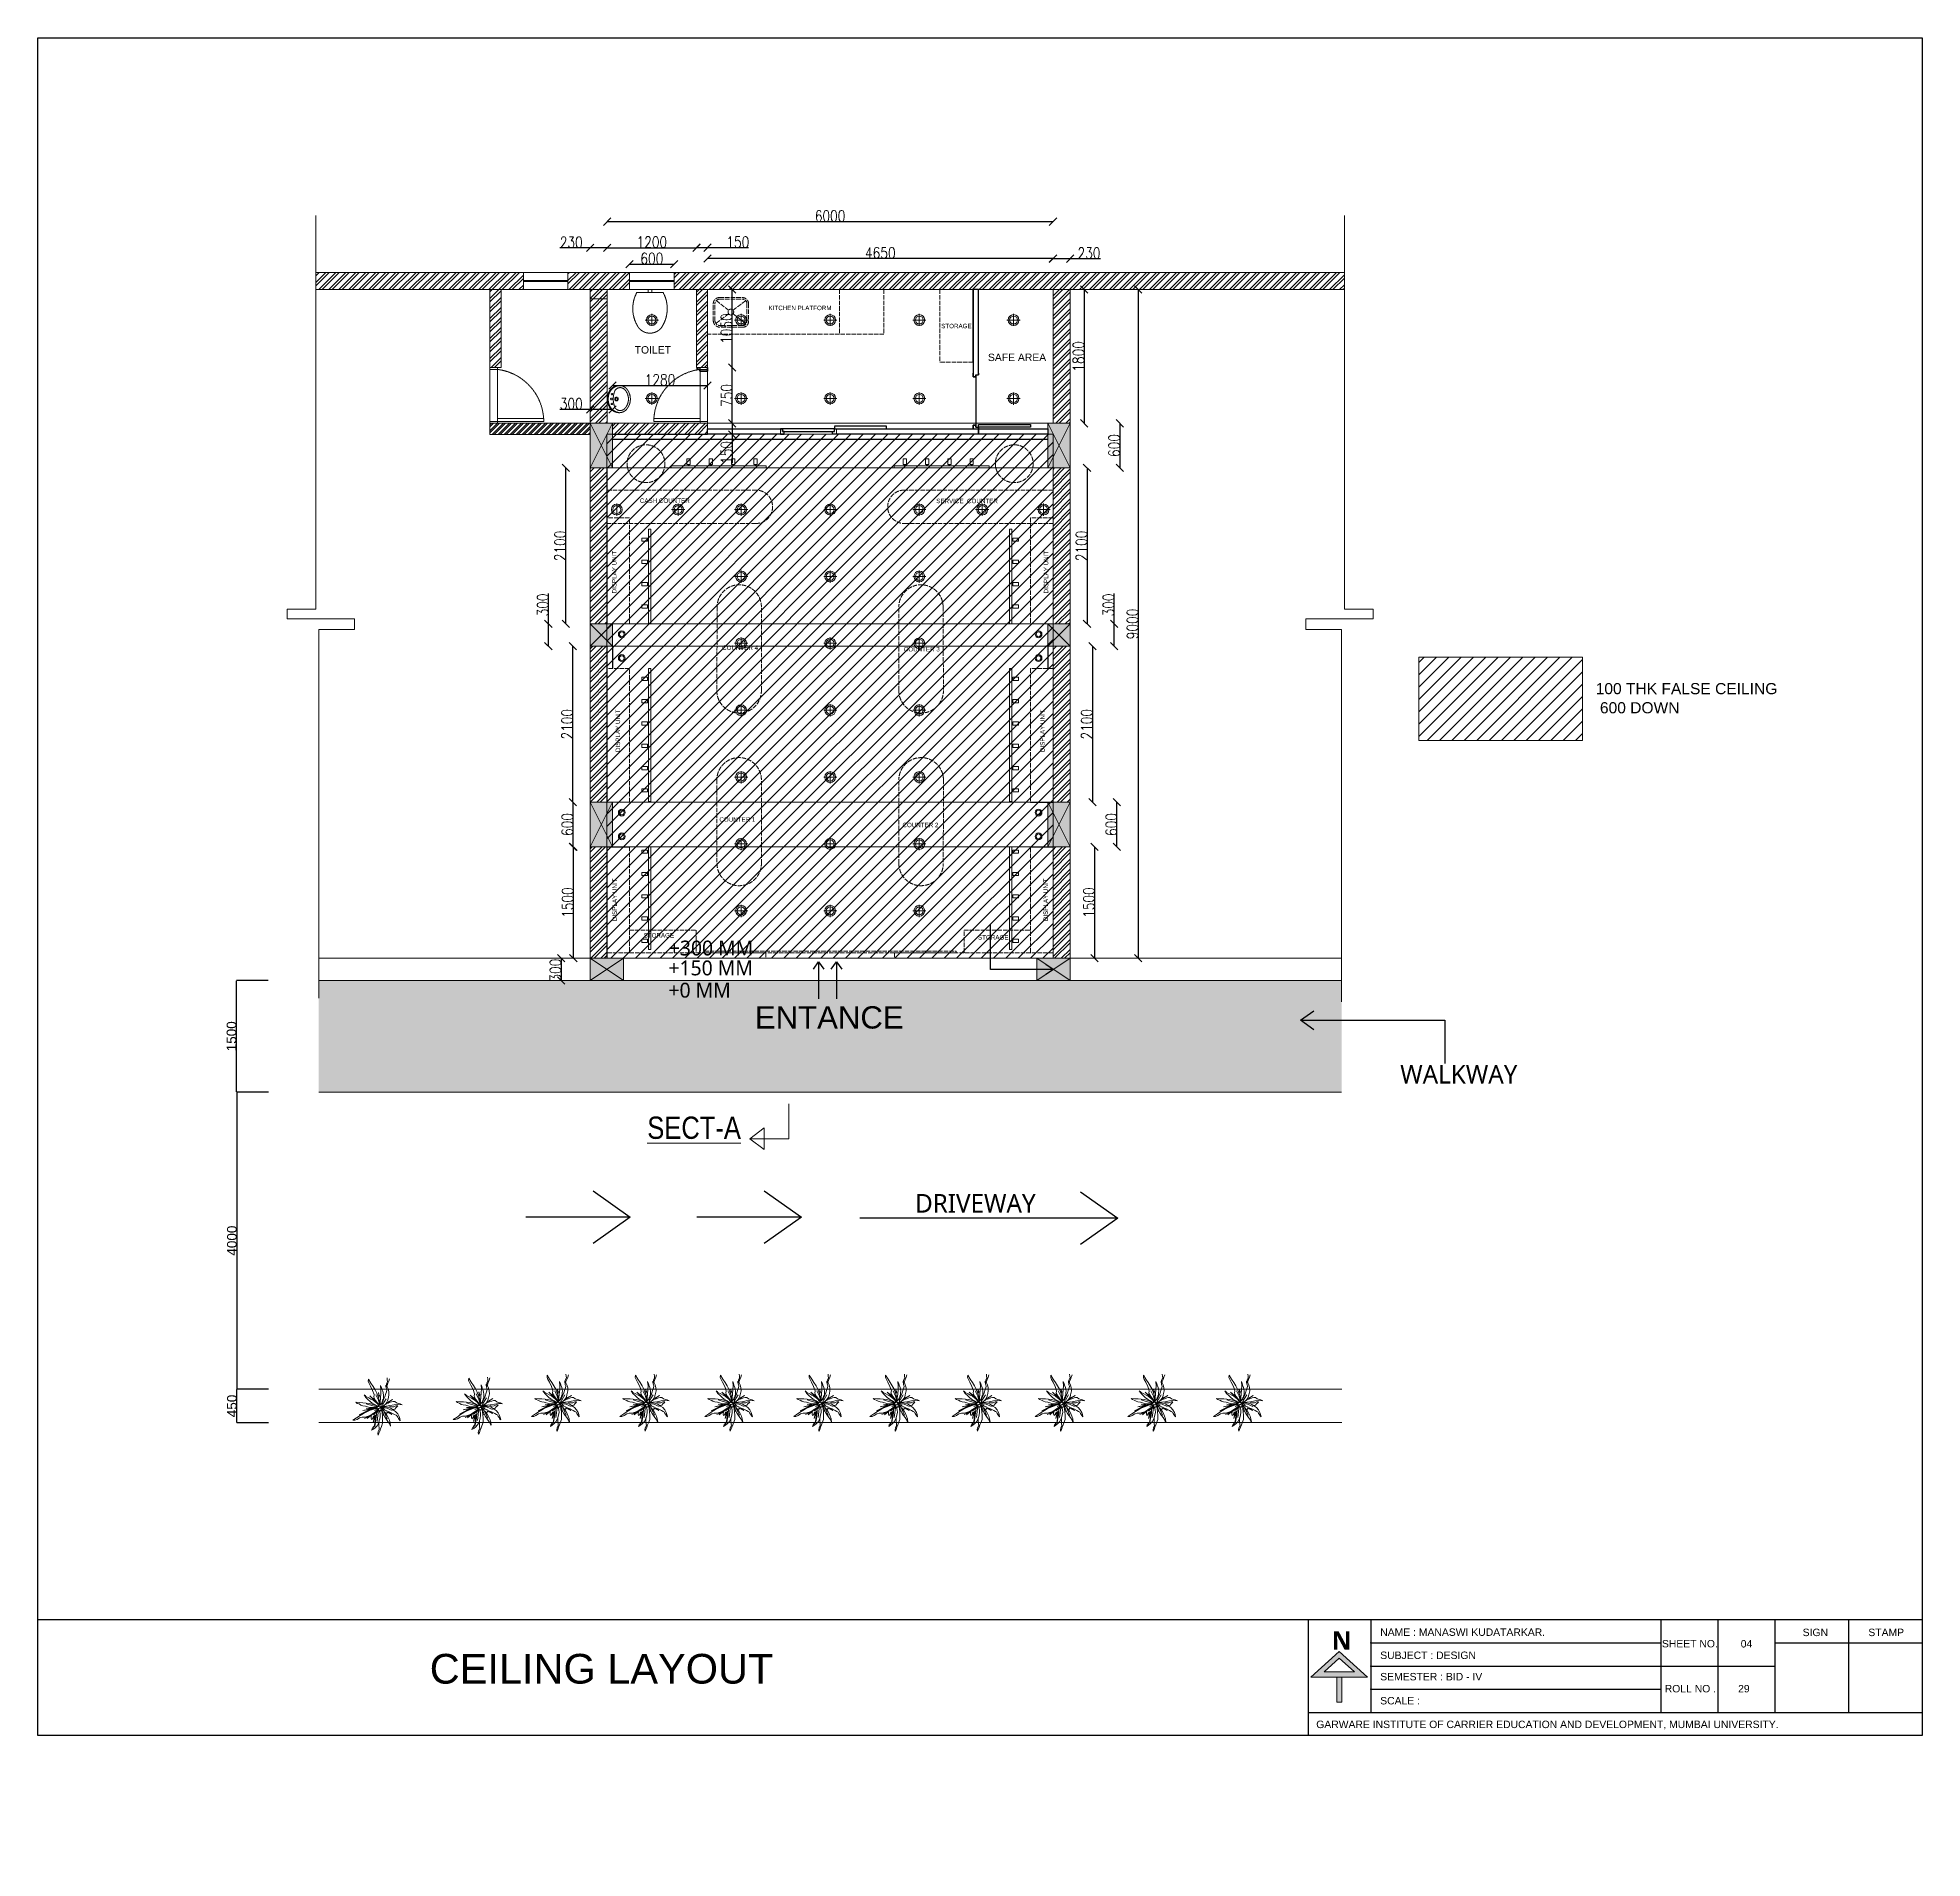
# Model space of a CAD drawing. Header units: millimetres. Extents: x 1926 to 160733, y 10813 to 39285.
# Drawn here: x 84624 to 109994, y 10813 to 35316 of the extents above; entities that cross this region are included whole.
import ezdxf

# ---------------------------------------------------------------- set-up
doc = ezdxf.new("R2010")
doc.units = ezdxf.units.MM
doc.linetypes.add('ACAD_ISO02W100', pattern=[15, 12, -3])
doc.linetypes.add('HIDDEN', pattern=[9.525, 6.35, -3.175])
doc.layers.get('Defpoints').update_dxf_attribs({"lineweight": 0})
for name, color, linetype, lineweight in [('C-DOOR', 7, 'HIDDEN', 0), ('celling', 30, 'Continuous', 0), ('COLOUNM', 7, 'Continuous', 0), ('FUR', 3, 'Continuous', 0), ('FURN', 252, 'Continuous', 0), ('furn 2', 253, 'ACAD_ISO02W100', 0), ('FURNITURE', 7, 'Continuous', 0), ('hatch', 7, 'Continuous', 0), ('SCALE FORMET TEXT', 7, 'Continuous', 0), ('TEXT', 7, 'Continuous', 5), ('TREE', 94, 'Continuous', 0), ('txt', 5, 'Continuous', 0), ('wall', 250, 'Continuous', 0)]:
    doc.layers.add(name, color=color, linetype=linetype, lineweight=lineweight)
doc.layers.add('ELE', color=7, linetype='Continuous', lineweight=0, true_color=0x575c5a)
doc.layers.add('glass', color=7, linetype='Continuous', lineweight=5, true_color=0x0082ad)
doc.styles.add('DIM_FONT', font='SIMPLEX.shx', dxfattribs={"width": 0.8})
doc.styles.get("Standard").update_dxf_attribs({"font": 'arial.ttf'})
doc.styles.add('STYLE2', font='arial.ttf', dxfattribs={"height": 7})
doc.styles.add('style4', font='swissck.ttf')
doc.dimstyles.new('Annotative', dxfattribs={"dimscale": 0, "dimtxt": 2.5, "dimasz": 2.5, "dimexe": 1.25, "dimexo": 0.625, "dimtad": 1, "dimtxsty": 'Standard', "dimcen": 2.5, "dimadec": 0, "dimazin": 0, "dimtfac": 1, "dimtmove": 0, "dimatfit": 3, "dimfxl": 1, "dimarcsym": 0})
doc.dimstyles.new('ISO-25', dxfattribs={"dimtxt": 2.5, "dimasz": 2.5, "dimexe": 1.25, "dimexo": 0.625, "dimtad": 1, "dimtxsty": 'Standard', "dimcen": 2.5, "dimadec": 0, "dimazin": 0, "dimtfac": 1, "dimtmove": 0, "dimatfit": 3, "dimfxl": 1, "dimarcsym": 0})
pattern_1 = [(45, (-1071278.23, 18299.64), (-67.351921, 67.351921), []), (45, (-1071233.33, 18299.64), (-67.351921, 67.351921), [])]

msp = doc.modelspace()

# ---------------------------------------------------------------- texts
for s, height, p in [('KITCHEN PLATFORM', 60, (94462.347, 31648.746)), ('STORAGE ', 60, (96786.343, 31405.157)), ('TOILET', 100, (92659.632, 31064.501)), ('SAFE AREA ', 100, (97415.312, 30963.438)), ('CASH COUNTER ', 60, (92730.356, 29054.912)), ('SERVICE  COUNTER ', 60, (96719.772, 29050.552)), ('COUNTER 4', 60, (93837.272, 27075.741)), ('COUNTER 3', 60, (96282.653, 27055.469)), ('100 THK FALSE CEILING', 150, (105596.922, 26480.038)), ('600 DOWN', 150, (105653.637, 26222.744)), ('COUNTER 1', 60, (93800.223, 24764.224)), ('COUNTER 2 ', 60, (96265.076, 24690.091)), ('STORAGE ', 60, (92780.878, 23204.623)), ('STORAGE ', 60, (97282.168, 23177.481)), ('NAME : MANASWI KUDATARKAR.', 100, (102696.037, 13806.774)), ('SHEET NO. ', 100, (106488.275, 13651.635)), ('04', 100, (107549.251, 13650.207)), ('SIGN ', 100, (108382.905, 13803.512)), ('STAMP ', 100, (109267.049, 13803.512)), ('CEILING LAYOUT ', 400, (89900.662, 13164.016)), ('SUBJECT : DESIGN ', 100, (102696.037, 13495.485)), ('SEMESTER : BID - IV', 100, (102696.037, 13207.951)), ('SCALE :', 100, (102696.037, 12883.982)), ('ROLL NO .', 100, (106526.275, 13046.171)), ('29', 100, (107513.997, 13046.171)), ('GARWARE INSTITUTE OF CARRIER EDUCATION AND DEVELOPMENT, MUMBAI UNIVERSITY.', 100, (101834.934, 12565.586))]:
    msp.add_text(s, height=height).set_placement(p)
for p in [(92415.089, 27836.247), (98227.754, 27836.247), (92464.124, 25701.871), (98178.72, 25701.871), (92420.243, 23426.495), (98222.601, 23426.495)]:
    msp.add_text('DISPLAY UNIT', height=60, rotation=90).set_placement(p)
at = {"layer": 'SCALE FORMET TEXT', "color": 18, "true_color": 0x000000, "attachment_point": 1, "style": 'style4'}
for s, insert, char_height, width in [('{\\fMicrosoft YaHei UI Light|b0|i0|c0|p34;+300 MM}', (93119.178, 23163.857), 200, 3654.03025), ('{\\fMicrosoft YaHei UI Light|b0|i0|c0|p34;+150 MM}', (93114.479, 22896.327), 200, 3654.03025), ('{\\fMicrosoft YaHei UI Light|b0|i0|c0|p34;+0 MM}', (93114.479, 22596.327), 200, 3654.03025), ('{\\fSwis721 LtEx BT|b0|i0|c0|p34;ENTANCE}', (94278.153, 22280.347), 300, 3654.03025), ('{\\fMicrosoft YaHei UI Light|b0|i0|c0|p34;WALKWAY}', (102964.939, 21490.363), 250, 3654.03025), ('{\\fMicrosoft YaHei UI Light|b0|i0|c0|p34;DRIVEWAY}', (96435.168, 19752.638), 250, 3654.03025), ('{\\fYu Gothic UI Semibold|b0|i0|c0|p34;N}', (102044.754, 13869.726), 248.30926, 2268.32386)]:
    msp.add_mtext(s, dxfattribs=dict(at, insert=insert, char_height=char_height, width=width))
at = {"layer": 'TEXT', "color": 0, "insert": (92830.026, 20491.418), "char_height": 300, "width": 12204.95094, "attachment_point": 7, "style": 'STYLE2'}
msp.add_mtext('{\\fArial Narrow|b0|i0|c0|p34;\\LSECT-A\\l }', dxfattribs=at)

# ---------------------------------------------------------------- blocks, each defined once
blk = doc.blocks.new('RETGGER')
at = {"layer": 'TREE', "color": 84}
for p, q in [((97.5, -1887.1), (97.4, -1886)), ((97.6, -1888), (97.5, -1887.1)), ((98.7, -1886.5), (98.3, -1887.7)), ((96.8, -1890.3), (97, -1889.3)), ((96.9, -1891.1), (96.8, -1890.3)), ((97.4, -1890.1), (96.9, -1891.1)), ((97, -1889.3), (97.6, -1888)), ((97.8, -1888.9), (97.4, -1890.1)), ((98.3, -1887.7), (97.8, -1888.9)), ((94.5, -1903.1), (94.7, -1904.8)), ((94.7, -1904.8), (94.9, -1906.4)), ((94.9, -1902), (97.3, -1902.2)), ((94.9, -1906.4), (95, -1908.2)), ((97.3, -1902.2), (100.1, -1903.5)), ((92.4, -1916), (92.6, -1914.9)), ((92.5, -1916.8), (92.4, -1916)), ((93, -1915.8), (92.5, -1916.8)), ((92.6, -1914.9), (93.2, -1913.7)), ((93, -1910.5), (93, -1909.6)), ((93, -1911.7), (93, -1910.5)), ((93.1, -1912.8), (93, -1911.7)), ((93.4, -1914.6), (93, -1915.8)), ((93.2, -1913.7), (93.1, -1912.8)), ((93.9, -1913.4), (93.4, -1914.6)), ((94.3, -1912.2), (93.9, -1913.4)), ((95, -1910.4), (94.3, -1912.2)), ((95, -1908.2), (95, -1910.4))]:
    blk.add_line(p, q, dxfattribs=at)
for points in [[(93.2, -1900.5), (93.4, -1899.2), (93.2, -1898), (92.6, -1896.1), (91.9, -1894.2), (90.9, -1892.4), (89.8, -1890.6), (88.6, -1888.8), (87.3, -1886.6), (87.2, -1887.8), (87.7, -1889), (88.5, -1890.4), (89.6, -1892.7), (90.4, -1895), (90.2, -1896.3), (91.2, -1898.1), (92.4, -1899.7), (92.8, -1900.2)], [(90.6, -1898.2), (88.1, -1895.7), (90.4, -1897.7), (90.2, -1896.9), (91.2, -1898.6)], [(93.1, -1896.3), (92.7, -1893.9), (93.2, -1895.4), (93.2, -1895.2), (93.4, -1895.7)], [(95.2, -1901.4), (96.8, -1899.8), (97.6, -1898.4), (97.9, -1897.2), (98.1, -1896.4), (98.4, -1895.1), (98.3, -1893.4), (97.9, -1891.8), (97.4, -1890.8), (96.7, -1889.8), (96.7, -1890.6), (96.9, -1891.2), (97, -1891.9), (97.3, -1892.6), (97.1, -1893.4), (96.7, -1894.4), (96.2, -1896.2), (95.7, -1897.3), (95.1, -1898.6), (94.7, -1899.6), (94.8, -1900.7), (94.9, -1901.4)], [(96.8, -1897.2), (95.1, -1900.1)], [(97.7, -1899.2), (100.3, -1897.6), (97.9, -1898.9)], [(92.4, -1901.8), (91.6, -1901.1), (90.7, -1900.6), (89.2, -1900.1), (87.7, -1899.7), (86.1, -1899.5), (84.4, -1899.4), (82.6, -1899.3), (80.6, -1899.1), (81.3, -1899.7), (82.3, -1900), (83.3, -1900.7), (84.3, -1901), (85.7, -1901.2), (87.9, -1901.9), (89.9, -1902), (91.5, -1902), (92, -1901.9)], [(89.4, -1902.7), (87, -1903.5), (82.4, -1905.9), (83.9, -1905.3), (87.4, -1903.5), (89.6, -1902.6)], [(89.2, -1902.8), (84.3, -1903.6), (88.7, -1902.6), (86.1, -1902.3), (89.4, -1902.4)], [(88.6, -1906.3), (86.7, -1907.9), (88, -1906.7), (85.3, -1907.8), (88.1, -1906.3), (88.8, -1906)], [(86.1, -1899.9), (92.2, -1901.8)], [(89.6, -1905.3), (88.9, -1906.2), (88.8, -1907.5), (89, -1908.4), (89.5, -1908), (89.9, -1907.1), (90.3, -1906.6), (90.7, -1906.3), (91.2, -1906.2), (91.6, -1905.9)], [(92.2, -1902.2), (89.2, -1902.8)], [(92.2, -1902.1), (90, -1902.3), (89.3, -1902.4)], [(91.4, -1906.3), (90.7, -1911.7), (89.6, -1913), (90.2, -1912.1), (90.6, -1911.7), (91.1, -1906.7), (91.4, -1906.3)], [(91, -1906.4), (90.3, -1906.9), (90.3, -1906.9), (89.6, -1908), (90.2, -1907.3), (91.1, -1906.4)], [(92.3, -1903.4), (89.7, -1905.9), (90.7, -1905.2), (90.4, -1905.6), (91.4, -1904.6), (92.1, -1903.6)], [(91, -1906.9), (90.7, -1908.6), (90.8, -1906.9), (89.9, -1910), (90.6, -1906.9)], [(90.6, -1903.5), (92.9, -1902.8)], [(92.6, -1903.2), (91.9, -1904.7)], [(93.3, -1904.3), (93.7, -1903.4), (94, -1903.8), (94.5, -1903.1)], [(95.3, -1901.6), (97.5, -1901.7), (99.1, -1902.1), (100.1, -1902.8), (100.9, -1903.3), (102, -1904), (103.1, -1905.3), (103.9, -1906.7), (104.3, -1907.8), (104.5, -1909), (103.9, -1908.4), (103.6, -1907.8), (103.2, -1907.2), (102.9, -1906.6), (102.2, -1906.1), (101.3, -1905.6), (99.6, -1904.7), (98.5, -1904.3), (97.2, -1903.7), (96.2, -1903.3), (95.5, -1902.5), (95.1, -1901.9)], [(97.1, -1904.2), (100, -1905.7), (98.2, -1904.3)], [(101.5, -1902.8), (101.6, -1902.8), (102.1, -1902.1), (102.7, -1901.5), (103.1, -1901), (102.4, -1901), (102.1, -1901), (101, -1901.5), (99.5, -1901.6), (98.1, -1901)], [(101.6, -1902.8), (100.9, -1902.9), (100.3, -1902.9)]]:
    blk.add_lwpolyline(points, dxfattribs=at)
at = {"layer": 'TREE', "color": 1}
for points in [[(92.6, -1901.5), (91, -1900.4), (89.4, -1899.5), (88.2, -1898.7), (87.1, -1897.6), (86, -1896.5), (85, -1895.1), (85.5, -1895.4), (86, -1895.9), (87.5, -1896.7), (88.7, -1897.4), (89.8, -1898), (90.9, -1898.8), (91.8, -1899.6), (92.4, -1900.2), (92.7, -1900.5), (92.8, -1900.7), (93.2, -1901.4), (92.4, -1900.9), (92.6, -1901.5)], [(91.3, -1895.1), (92.7, -1898), (93.7, -1901.7)], [(93.6, -1900), (93.6, -1898.8), (93.8, -1896.8), (94, -1894.4), (94.1, -1892.4), (93.9, -1890.1), (94.4, -1891.1), (94.6, -1892), (95.1, -1893.2), (95.3, -1894.1), (95.5, -1895.2), (95.4, -1895.9), (95.4, -1897), (95.2, -1897.6), (95, -1898.4), (94.7, -1898.9), (94.3, -1899.7), (93.8, -1900.4), (93.9, -1899.7), (93.6, -1900)], [(92.7, -1902.7), (91.4, -1902.6), (90.2, -1902.8), (88.3, -1903.4), (86.4, -1904.2), (84.7, -1905.1), (82.9, -1906.2), (81, -1907.5), (78.9, -1908.8), (80, -1908.8), (81.2, -1908.4), (82.6, -1907.5), (83.9, -1907.1), (85.5, -1907.1), (88.3, -1906.2), (90.4, -1904.8), (92, -1903.6), (92.4, -1903.2)], [(92.9, -1903.1), (93.6, -1905.2), (93.7, -1906.8), (93.4, -1908), (93.2, -1908.9), (92.9, -1910.2), (92, -1911.7), (90.9, -1912.9), (90, -1913.6), (89, -1914.2), (89.3, -1913.4), (89.8, -1913), (90.2, -1912.4), (90.7, -1911.9), (90.9, -1911.1), (91.1, -1910), (91.4, -1908.2), (91.5, -1907), (91.6, -1905.6), (91.6, -1904.5), (92.2, -1903.6), (92.6, -1903)], [(92, -1909.4), (92.8, -1903)], [(93.9, -1902.3), (93.3, -1902.5), (94.5, -1902), (92.6, -1902.4), (94.1, -1902), (93.4, -1900.8), (94.1, -1901.9), (94.7, -1900.9), (94.4, -1901.7), (95.5, -1901.4), (94.4, -1901.9), (95.6, -1902.3), (94.6, -1902.1), (94.1, -1903.1), (94.4, -1902)], [(94.2, -1902), (95.5, -1903.6), (97.5, -1908.1)], [(96, -1904.1), (96.2, -1904.5), (97.3, -1906), (98, -1907.3), (98.6, -1908.7), (99.1, -1910.2), (99.3, -1911.9), (99, -1911.4), (98.8, -1910.8), (97.8, -1909.4), (97, -1908.3), (96.3, -1907.3), (95.6, -1906), (95.2, -1905), (94.9, -1904.1), (94.8, -1903.7), (94.7, -1903.5), (94.7, -1903.3)], [(95.6, -1901.3), (96.9, -1901.2), (98.8, -1900.9), (101.2, -1900.5), (103.1, -1900.3), (105.5, -1900.4), (104.4, -1899.9), (103.6, -1899.8), (102.4, -1899.4), (101.5, -1898.7), (100.6, -1898.7), (99.8, -1898.9), (98.5, -1899.3), (98, -1899.5), (97.1, -1899.8), (96.7, -1900.1), (95.9, -1900.6), (95.2, -1901.1), (95.9, -1901), (95.6, -1901.3)]]:
    blk.add_lwpolyline(points, dxfattribs=at)
at = {"layer": 'TREE', "color": 84}
for start, end in [(180.908, 192.1564), (153.0135, 156.2702), (127.6754, 134.6301), (100.0265, 103.3507), (73.6634, 80.3773), (280.8167, 290.0787), (309.1352, 324.1352), (33.9342, 44.7068)]:
    blk.add_arc((94.1, -1902), 4.22, start, end, dxfattribs=at)
blk = doc.blocks.new('A$C51D124C1')
at = {"layer": 'C-DOOR'}
for p, q in [((25, 100), (725, 100)), ((25, 0), (725, 0))]:
    blk.add_line(p, q, dxfattribs=at)
blk.add_arc((21, 15), 709, 6.8545, 86.4639, dxfattribs=at)
blk.add_arc((21, 15), 709, 6.8545, 86.4639, dxfattribs=at)
at = {"layer": 'ELE'}
for points in [[(25, 725), (65, 725), (65, 100), (25, 100)], [(25, 725), (65, 725), (65, 100), (25, 100)], [(25, 0), (0, 0), (0, 100), (25, 100)], [(25, 0), (0, 0), (0, 100), (25, 100)], [(750, 0), (725, 0), (725, 100), (750, 100)], [(750, 0), (725, 0), (725, 100), (750, 100)]]:
    blk.add_lwpolyline(points, close=True, dxfattribs=at)
blk = doc.blocks.new('_Oblique')
at = {"color": 0, "linetype": 'ByBlock', "lineweight": -2}
blk.add_line((-0.5, -0.5), (0.5, 0.5), dxfattribs=at)
blk = doc.blocks.new('*D298')
at = {"color": 0, "lineweight": -2, "transparency": 16777216}
blk.add_line((92291, 32489), (93491, 32489), dxfattribs=at)
at = {"layer": 'Defpoints', "color": 0, "transparency": 16777216}
for p in [(93491, 32489), (92291, 32073), (93491, 32073)]:
    blk.add_point(p, dxfattribs=at)
at = {"color": 0, "lineweight": -2, "transparency": 16777216, "xscale": 100, "yscale": 100, "zscale": 100, "rotation": 180}
blk.add_blockref('_Oblique', (92291, 32489), dxfattribs=at)
at = {"color": 0, "lineweight": -2, "transparency": 16777216, "xscale": 100, "yscale": 100, "zscale": 100}
blk.add_blockref('_Oblique', (93491, 32489), dxfattribs=at)
at = {"color": 0, "transparency": 16777216, "insert": (92891, 32565), "char_height": 150, "attachment_point": 5, "style": 'DIM_FONT'}
blk.add_mtext('1200', dxfattribs=at)
blk = doc.blocks.new('*D299')
at = {"color": 0, "lineweight": -2, "transparency": 16777216}
for p, q in [((93491, 32490), (93641, 32490)), ((93641, 32490), (94191, 32490))]:
    blk.add_line(p, q, dxfattribs=at)
at = {"layer": 'Defpoints', "color": 0, "transparency": 16777216}
for p in [(93491, 32490), (93491, 31926), (93641, 31926)]:
    blk.add_point(p, dxfattribs=at)
at = {"color": 0, "lineweight": -2, "transparency": 16777216, "xscale": 100, "yscale": 100, "zscale": 100, "rotation": 180}
blk.add_blockref('_Oblique', (93491, 32490), dxfattribs=at)
at = {"color": 0, "lineweight": -2, "transparency": 16777216, "xscale": 100, "yscale": 100, "zscale": 100}
blk.add_blockref('_Oblique', (93641, 32490), dxfattribs=at)
at = {"color": 0, "transparency": 16777216, "insert": (94048, 32565), "char_height": 150, "attachment_point": 5, "style": 'DIM_FONT'}
blk.add_mtext('150', dxfattribs=at)
blk = doc.blocks.new('*D300')
at = {"color": 0, "lineweight": -2, "transparency": 16777216}
blk.add_line((98291, 32343), (93641, 32343), dxfattribs=at)
at = {"layer": 'Defpoints', "color": 0, "transparency": 16777216}
for p in [(93641, 32343), (93641, 31926), (98291, 31926)]:
    blk.add_point(p, dxfattribs=at)
at = {"color": 0, "lineweight": -2, "transparency": 16777216, "xscale": 100, "yscale": 100, "zscale": 100, "rotation": 180}
blk.add_blockref('_Oblique', (93641, 32343), dxfattribs=at)
at = {"color": 0, "lineweight": -2, "transparency": 16777216, "xscale": 100, "yscale": 100, "zscale": 100}
blk.add_blockref('_Oblique', (98291, 32343), dxfattribs=at)
at = {"color": 0, "transparency": 16777216, "insert": (95966, 32419), "char_height": 150, "attachment_point": 5, "style": 'DIM_FONT'}
blk.add_mtext('4650', dxfattribs=at)
blk = doc.blocks.new('*D301')
at = {"color": 0, "lineweight": -2, "transparency": 16777216}
blk.add_line((98710, 31926), (98710, 30126), dxfattribs=at)
at = {"layer": 'Defpoints', "color": 0, "transparency": 16777216}
for p in [(98291, 31926), (98291, 30126), (98710, 30126)]:
    blk.add_point(p, dxfattribs=at)
at = {"color": 0, "lineweight": -2, "transparency": 16777216, "xscale": 100, "yscale": 100, "zscale": 100}
for p, rotation in [((98710, 31926), 90), ((98710, 30126), 270)]:
    blk.add_blockref('_Oblique', p, dxfattribs=dict(at, rotation=rotation))
at = {"color": 0, "transparency": 16777216, "insert": (98634, 31026), "char_height": 150, "attachment_point": 5, "rotation": 90, "style": 'DIM_FONT'}
blk.add_mtext('1800', dxfattribs=at)
blk = doc.blocks.new('*D302')
at = {"color": 0, "lineweight": -2, "transparency": 16777216}
blk.add_line((99190, 30126), (99190, 29526), dxfattribs=at)
at = {"layer": 'Defpoints', "color": 0, "transparency": 16777216}
for p in [(98221, 30126), (98221, 29526), (99190, 29526)]:
    blk.add_point(p, dxfattribs=at)
at = {"color": 0, "lineweight": -2, "transparency": 16777216, "xscale": 100, "yscale": 100, "zscale": 100}
for p, rotation in [((99190, 30126), 90), ((99190, 29526), 270)]:
    blk.add_blockref('_Oblique', p, dxfattribs=dict(at, rotation=rotation))
at = {"color": 0, "transparency": 16777216, "insert": (99115, 29826), "char_height": 150, "attachment_point": 5, "rotation": 90, "style": 'DIM_FONT'}
blk.add_mtext('600', dxfattribs=at)
blk = doc.blocks.new('*D303')
at = {"color": 0, "lineweight": -2, "transparency": 16777216}
blk.add_line((98749, 29526), (98749, 27426), dxfattribs=at)
at = {"layer": 'Defpoints', "color": 0, "transparency": 16777216}
for p in [(98291, 29526), (98291, 27426), (98749, 27426)]:
    blk.add_point(p, dxfattribs=at)
at = {"color": 0, "lineweight": -2, "transparency": 16777216, "xscale": 100, "yscale": 100, "zscale": 100}
for p, rotation in [((98749, 29526), 90), ((98749, 27426), 270)]:
    blk.add_blockref('_Oblique', p, dxfattribs=dict(at, rotation=rotation))
at = {"color": 0, "transparency": 16777216, "insert": (98674, 28476), "char_height": 150, "attachment_point": 5, "rotation": 90, "style": 'DIM_FONT'}
blk.add_mtext('2100', dxfattribs=at)
blk = doc.blocks.new('*D304')
at = {"color": 0, "lineweight": -2, "transparency": 16777216}
for p, q in [((99114, 27426), (99114, 27836)), ((99114, 27126), (99114, 27426))]:
    blk.add_line(p, q, dxfattribs=at)
at = {"layer": 'Defpoints', "color": 0, "transparency": 16777216}
for p in [(98521, 27426), (99114, 27426), (98521, 27126)]:
    blk.add_point(p, dxfattribs=at)
at = {"color": 0, "lineweight": -2, "transparency": 16777216, "xscale": 100, "yscale": 100, "zscale": 100}
for p, rotation in [((99114, 27426), 90), ((99114, 27126), 270)]:
    blk.add_blockref('_Oblique', p, dxfattribs=dict(at, rotation=rotation))
at = {"color": 0, "transparency": 16777216, "insert": (99039, 27681), "char_height": 150, "attachment_point": 5, "rotation": 90, "style": 'DIM_FONT'}
blk.add_mtext('300', dxfattribs=at)
blk = doc.blocks.new('*D305')
at = {"color": 0, "lineweight": -2, "transparency": 16777216}
blk.add_line((98822, 27126), (98822, 25026), dxfattribs=at)
at = {"layer": 'Defpoints', "color": 0, "transparency": 16777216}
for p in [(98521, 27126), (98521, 25026), (98822, 25026)]:
    blk.add_point(p, dxfattribs=at)
at = {"color": 0, "lineweight": -2, "transparency": 16777216, "xscale": 100, "yscale": 100, "zscale": 100}
for p, rotation in [((98822, 27126), 90), ((98822, 25026), 270)]:
    blk.add_blockref('_Oblique', p, dxfattribs=dict(at, rotation=rotation))
at = {"color": 0, "transparency": 16777216, "insert": (98746, 26076), "char_height": 150, "attachment_point": 5, "rotation": 90, "style": 'DIM_FONT'}
blk.add_mtext('2100', dxfattribs=at)
blk = doc.blocks.new('*D306')
at = {"color": 0, "lineweight": -2, "transparency": 16777216}
blk.add_line((99152, 24426), (99152, 25026), dxfattribs=at)
at = {"layer": 'Defpoints', "color": 0, "transparency": 16777216}
for p in [(98521, 25026), (99152, 25026), (98521, 24426)]:
    blk.add_point(p, dxfattribs=at)
at = {"color": 0, "lineweight": -2, "transparency": 16777216, "xscale": 100, "yscale": 100, "zscale": 100}
for p, rotation in [((99152, 25026), 90), ((99152, 24426), 270)]:
    blk.add_blockref('_Oblique', p, dxfattribs=dict(at, rotation=rotation))
at = {"color": 0, "transparency": 16777216, "insert": (99077, 24726), "char_height": 150, "attachment_point": 5, "rotation": 90, "style": 'DIM_FONT'}
blk.add_mtext('600', dxfattribs=at)
blk = doc.blocks.new('*D307')
at = {"color": 0, "lineweight": -2, "transparency": 16777216}
blk.add_line((98851, 24426), (98851, 22926), dxfattribs=at)
at = {"layer": 'Defpoints', "color": 0, "transparency": 16777216}
for p in [(98521, 24426), (98521, 22926), (98851, 22926)]:
    blk.add_point(p, dxfattribs=at)
at = {"color": 0, "lineweight": -2, "transparency": 16777216, "xscale": 100, "yscale": 100, "zscale": 100}
for p, rotation in [((98851, 24426), 90), ((98851, 22926), 270)]:
    blk.add_blockref('_Oblique', p, dxfattribs=dict(at, rotation=rotation))
at = {"color": 0, "transparency": 16777216, "insert": (98775, 23676), "char_height": 150, "attachment_point": 5, "rotation": 90, "style": 'DIM_FONT'}
blk.add_mtext('1500', dxfattribs=at)
blk = doc.blocks.new('*D308')
at = {"color": 0, "lineweight": -2, "transparency": 16777216}
for p, q in [((92061, 32486), (91652, 32486)), ((92291, 32486), (92061, 32486))]:
    blk.add_line(p, q, dxfattribs=at)
at = {"layer": 'Defpoints', "color": 0, "transparency": 16777216}
for p in [(92291, 32486), (92061, 32001), (92291, 32001)]:
    blk.add_point(p, dxfattribs=at)
at = {"color": 0, "lineweight": -2, "transparency": 16777216, "xscale": 100, "yscale": 100, "zscale": 100, "rotation": 180}
blk.add_blockref('_Oblique', (92061, 32486), dxfattribs=at)
at = {"color": 0, "lineweight": -2, "transparency": 16777216, "xscale": 100, "yscale": 100, "zscale": 100}
blk.add_blockref('_Oblique', (92291, 32486), dxfattribs=at)
at = {"color": 0, "transparency": 16777216, "insert": (91807, 32562), "char_height": 150, "attachment_point": 5, "style": 'DIM_FONT'}
blk.add_mtext('230', dxfattribs=at)
blk = doc.blocks.new('*D309')
at = {"color": 0, "lineweight": -2, "transparency": 16777216}
blk.add_line((91732, 27426), (91732, 29526), dxfattribs=at)
at = {"layer": 'Defpoints', "color": 0, "transparency": 16777216}
for p in [(91732, 29526), (92061, 29526), (92068, 27426)]:
    blk.add_point(p, dxfattribs=at)
at = {"color": 0, "lineweight": -2, "transparency": 16777216, "xscale": 100, "yscale": 100, "zscale": 100}
for p, rotation in [((91732, 29526), 90), ((91732, 27426), 270)]:
    blk.add_blockref('_Oblique', p, dxfattribs=dict(at, rotation=rotation))
at = {"color": 0, "transparency": 16777216, "insert": (91657, 28476), "char_height": 150, "attachment_point": 5, "rotation": 90, "style": 'DIM_FONT'}
blk.add_mtext('2100', dxfattribs=at)
blk = doc.blocks.new('*D310')
at = {"color": 0, "lineweight": -2, "transparency": 16777216}
for p, q in [((91498, 27426), (91498, 27836)), ((91498, 27126), (91498, 27426))]:
    blk.add_line(p, q, dxfattribs=at)
at = {"layer": 'Defpoints', "color": 0, "transparency": 16777216}
for p in [(91498, 27426), (92061, 27426), (92061, 27126)]:
    blk.add_point(p, dxfattribs=at)
at = {"color": 0, "lineweight": -2, "transparency": 16777216, "xscale": 100, "yscale": 100, "zscale": 100}
for p, rotation in [((91498, 27426), 90), ((91498, 27126), 270)]:
    blk.add_blockref('_Oblique', p, dxfattribs=dict(at, rotation=rotation))
at = {"color": 0, "transparency": 16777216, "insert": (91422, 27681), "char_height": 150, "attachment_point": 5, "rotation": 90, "style": 'DIM_FONT'}
blk.add_mtext('300', dxfattribs=at)
blk = doc.blocks.new('*D311')
at = {"color": 0, "lineweight": -2, "transparency": 16777216}
blk.add_line((91826, 25026), (91826, 27126), dxfattribs=at)
at = {"layer": 'Defpoints', "color": 0, "transparency": 16777216}
for p in [(91826, 27126), (92061, 27126), (92061, 25026)]:
    blk.add_point(p, dxfattribs=at)
at = {"color": 0, "lineweight": -2, "transparency": 16777216, "xscale": 100, "yscale": 100, "zscale": 100}
for p, rotation in [((91826, 27126), 90), ((91826, 25026), 270)]:
    blk.add_blockref('_Oblique', p, dxfattribs=dict(at, rotation=rotation))
at = {"color": 0, "transparency": 16777216, "insert": (91751, 26076), "char_height": 150, "attachment_point": 5, "rotation": 90, "style": 'DIM_FONT'}
blk.add_mtext('2100', dxfattribs=at)
blk = doc.blocks.new('*D312')
at = {"color": 0, "lineweight": -2, "transparency": 16777216}
blk.add_line((91828, 25026), (91828, 24426), dxfattribs=at)
at = {"layer": 'Defpoints', "color": 0, "transparency": 16777216}
for p in [(92361, 25026), (91828, 24426), (92361, 24426)]:
    blk.add_point(p, dxfattribs=at)
at = {"color": 0, "lineweight": -2, "transparency": 16777216, "xscale": 100, "yscale": 100, "zscale": 100}
for p, rotation in [((91828, 25026), 90), ((91828, 24426), 270)]:
    blk.add_blockref('_Oblique', p, dxfattribs=dict(at, rotation=rotation))
at = {"color": 0, "transparency": 16777216, "insert": (91753, 24726), "char_height": 150, "attachment_point": 5, "rotation": 90, "style": 'DIM_FONT'}
blk.add_mtext('600', dxfattribs=at)
blk = doc.blocks.new('*D313')
at = {"color": 0, "lineweight": -2, "transparency": 16777216}
blk.add_line((91834, 24426), (91834, 22926), dxfattribs=at)
at = {"layer": 'Defpoints', "color": 0, "transparency": 16777216}
for p in [(92290, 24426), (91834, 22926), (92290, 22926)]:
    blk.add_point(p, dxfattribs=at)
at = {"color": 0, "lineweight": -2, "transparency": 16777216, "xscale": 100, "yscale": 100, "zscale": 100}
for p, rotation in [((91834, 24426), 90), ((91834, 22926), 270)]:
    blk.add_blockref('_Oblique', p, dxfattribs=dict(at, rotation=rotation))
at = {"color": 0, "transparency": 16777216, "insert": (91758, 23676), "char_height": 150, "attachment_point": 5, "rotation": 90, "style": 'DIM_FONT'}
blk.add_mtext('1500', dxfattribs=at)
blk = doc.blocks.new('*D314')
at = {"color": 0, "lineweight": -2, "transparency": 16777216}
blk.add_line((92291, 32840), (98291, 32840), dxfattribs=at)
at = {"layer": 'Defpoints', "color": 0, "transparency": 16777216}
for p in [(98291, 32840), (92291, 32117), (98291, 32117)]:
    blk.add_point(p, dxfattribs=at)
at = {"color": 0, "lineweight": -2, "transparency": 16777216, "xscale": 100, "yscale": 100, "zscale": 100, "rotation": 180}
blk.add_blockref('_Oblique', (92291, 32840), dxfattribs=at)
at = {"color": 0, "lineweight": -2, "transparency": 16777216, "xscale": 100, "yscale": 100, "zscale": 100}
blk.add_blockref('_Oblique', (98291, 32840), dxfattribs=at)
at = {"color": 0, "transparency": 16777216, "insert": (95291, 32916), "char_height": 150, "attachment_point": 5, "style": 'DIM_FONT'}
blk.add_mtext('6000', dxfattribs=at)
blk = doc.blocks.new('*D315')
at = {"color": 0, "lineweight": -2, "transparency": 16777216}
blk.add_line((99437, 31926), (99437, 22926), dxfattribs=at)
at = {"layer": 'Defpoints', "color": 0, "transparency": 16777216}
for p in [(97612, 31926), (97612, 22926), (99437, 22926)]:
    blk.add_point(p, dxfattribs=at)
at = {"color": 0, "lineweight": -2, "transparency": 16777216, "xscale": 100, "yscale": 100, "zscale": 100}
for p, rotation in [((99437, 31926), 90), ((99437, 22926), 270)]:
    blk.add_blockref('_Oblique', p, dxfattribs=dict(at, rotation=rotation))
at = {"color": 0, "transparency": 16777216, "insert": (99361, 27426), "char_height": 150, "attachment_point": 5, "rotation": 90, "style": 'DIM_FONT'}
blk.add_mtext('9000', dxfattribs=at)
blk = doc.blocks.new('*D316')
at = {"color": 0, "lineweight": -2, "transparency": 16777216}
blk.add_line((92591, 32267), (93191, 32267), dxfattribs=at)
at = {"layer": 'Defpoints', "color": 0, "transparency": 16777216}
for p in [(93191, 32267), (92591, 32156), (93191, 32156)]:
    blk.add_point(p, dxfattribs=at)
at = {"color": 0, "lineweight": -2, "transparency": 16777216, "xscale": 100, "yscale": 100, "zscale": 100, "rotation": 180}
blk.add_blockref('_Oblique', (92591, 32267), dxfattribs=at)
at = {"color": 0, "lineweight": -2, "transparency": 16777216, "xscale": 100, "yscale": 100, "zscale": 100}
blk.add_blockref('_Oblique', (93191, 32267), dxfattribs=at)
at = {"color": 0, "transparency": 16777216, "insert": (92891, 32343), "char_height": 150, "attachment_point": 5, "style": 'DIM_FONT'}
blk.add_mtext('600', dxfattribs=at)
blk = doc.blocks.new('*D317')
at = {"color": 0, "lineweight": -2, "transparency": 16777216}
blk.add_line((92361, 30634), (93641, 30634), dxfattribs=at)
at = {"layer": 'Defpoints', "color": 0, "transparency": 16777216}
for p in [(93641, 30634), (92361, 29898), (93641, 29898)]:
    blk.add_point(p, dxfattribs=at)
at = {"color": 0, "lineweight": -2, "transparency": 16777216, "xscale": 100, "yscale": 100, "zscale": 100, "rotation": 180}
blk.add_blockref('_Oblique', (92361, 30634), dxfattribs=at)
at = {"color": 0, "lineweight": -2, "transparency": 16777216, "xscale": 100, "yscale": 100, "zscale": 100}
blk.add_blockref('_Oblique', (93641, 30634), dxfattribs=at)
at = {"color": 0, "transparency": 16777216, "insert": (93001, 30710), "char_height": 150, "attachment_point": 5, "style": 'DIM_FONT'}
blk.add_mtext('1280', dxfattribs=at)
blk = doc.blocks.new('*D318')
at = {"color": 0, "lineweight": -2, "transparency": 16777216}
for p, q in [((93972, 30126), (93972, 29976)), ((93972, 29976), (93972, 29589))]:
    blk.add_line(p, q, dxfattribs=at)
at = {"layer": 'Defpoints', "color": 0, "transparency": 16777216}
for p in [(93815, 30126), (93815, 29976), (93972, 30126)]:
    blk.add_point(p, dxfattribs=at)
at = {"color": 0, "lineweight": -2, "transparency": 16777216, "xscale": 100, "yscale": 100, "zscale": 100}
for p, rotation in [((93972, 30126), 90), ((93972, 29976), 270)]:
    blk.add_blockref('_Oblique', p, dxfattribs=dict(at, rotation=rotation))
at = {"color": 0, "transparency": 16777216, "insert": (93897, 29733), "char_height": 150, "attachment_point": 5, "rotation": 90, "style": 'DIM_FONT'}
blk.add_mtext('150', dxfattribs=at)
blk = doc.blocks.new('*D319')
at = {"color": 0, "lineweight": -2, "transparency": 16777216}
blk.add_line((93973, 30126), (93973, 30876), dxfattribs=at)
at = {"layer": 'Defpoints', "color": 0, "transparency": 16777216}
for p in [(93641, 30876), (93973, 30876), (93641, 30126)]:
    blk.add_point(p, dxfattribs=at)
at = {"color": 0, "lineweight": -2, "transparency": 16777216, "xscale": 100, "yscale": 100, "zscale": 100}
for p, rotation in [((93973, 30876), 90), ((93973, 30126), 270)]:
    blk.add_blockref('_Oblique', p, dxfattribs=dict(at, rotation=rotation))
at = {"color": 0, "transparency": 16777216, "insert": (93898, 30501), "char_height": 150, "attachment_point": 5, "rotation": 90, "style": 'DIM_FONT'}
blk.add_mtext('750', dxfattribs=at)
blk = doc.blocks.new('*D320')
at = {"color": 0, "lineweight": -2, "transparency": 16777216}
blk.add_line((93972, 30876), (93972, 31926), dxfattribs=at)
at = {"layer": 'Defpoints', "color": 0, "transparency": 16777216}
for p in [(93641, 31926), (93972, 31926), (93641, 30876)]:
    blk.add_point(p, dxfattribs=at)
at = {"color": 0, "lineweight": -2, "transparency": 16777216, "xscale": 100, "yscale": 100, "zscale": 100}
for p, rotation in [((93972, 31926), 90), ((93972, 30876), 270)]:
    blk.add_blockref('_Oblique', p, dxfattribs=dict(at, rotation=rotation))
at = {"color": 0, "transparency": 16777216, "insert": (93896, 31401), "char_height": 150, "attachment_point": 5, "rotation": 90, "style": 'DIM_FONT'}
blk.add_mtext('1050', dxfattribs=at)
blk = doc.blocks.new('*D321')
at = {"color": 0, "lineweight": -2, "transparency": 16777216}
for p, q in [((92061, 30312), (91652, 30312)), ((92361, 30312), (92061, 30312))]:
    blk.add_line(p, q, dxfattribs=at)
at = {"layer": 'Defpoints', "color": 0, "transparency": 16777216}
for p in [(92361, 30312), (92061, 30126), (92361, 30126)]:
    blk.add_point(p, dxfattribs=at)
at = {"color": 0, "lineweight": -2, "transparency": 16777216, "xscale": 100, "yscale": 100, "zscale": 100, "rotation": 180}
blk.add_blockref('_Oblique', (92061, 30312), dxfattribs=at)
at = {"color": 0, "lineweight": -2, "transparency": 16777216, "xscale": 100, "yscale": 100, "zscale": 100}
blk.add_blockref('_Oblique', (92361, 30312), dxfattribs=at)
at = {"color": 0, "transparency": 16777216, "insert": (91807, 30388), "char_height": 150, "attachment_point": 5, "style": 'DIM_FONT'}
blk.add_mtext('300', dxfattribs=at)
blk = doc.blocks.new('*D322')
at = {"color": 0, "lineweight": -2, "transparency": 16777216}
blk.add_line((91669, 22926), (91669, 22626), dxfattribs=at)
at = {"layer": 'Defpoints', "color": 0, "transparency": 16777216}
for p in [(92213, 22926), (91669, 22626), (92213, 22626)]:
    blk.add_point(p, dxfattribs=at)
at = {"color": 0, "lineweight": -2, "transparency": 16777216, "xscale": 100, "yscale": 100, "zscale": 100}
for p, rotation in [((91669, 22926), 90), ((91669, 22626), 270)]:
    blk.add_blockref('_Oblique', p, dxfattribs=dict(at, rotation=rotation))
at = {"color": 0, "transparency": 16777216, "insert": (91593, 22765), "char_height": 150, "attachment_point": 5, "rotation": 90, "style": 'DIM_FONT'}
blk.add_mtext('300', dxfattribs=at)
blk = doc.blocks.new('*D323')
at = {"color": 0, "lineweight": -2, "transparency": 16777216}
for p, q in [((98291, 32342), (98521, 32342)), ((98521, 32342), (98931, 32342))]:
    blk.add_line(p, q, dxfattribs=at)
at = {"layer": 'Defpoints', "color": 0, "transparency": 16777216}
for p in [(98521, 32342), (98291, 31926), (98521, 31926)]:
    blk.add_point(p, dxfattribs=at)
at = {"color": 0, "lineweight": -2, "transparency": 16777216, "xscale": 100, "yscale": 100, "zscale": 100, "rotation": 180}
blk.add_blockref('_Oblique', (98291, 32342), dxfattribs=at)
at = {"color": 0, "lineweight": -2, "transparency": 16777216, "xscale": 100, "yscale": 100, "zscale": 100}
blk.add_blockref('_Oblique', (98521, 32342), dxfattribs=at)
at = {"color": 0, "transparency": 16777216, "insert": (98776, 32417), "char_height": 150, "attachment_point": 5, "style": 'DIM_FONT'}
blk.add_mtext('230', dxfattribs=at)
blk = doc.blocks.new('*D360')
at = {"layer": 'Defpoints', "color": 0, "linetype": 'Continuous', "transparency": 16777216}
for p in [(88739, 21126), (87306, 17126), (88739, 17126)]:
    blk.add_point(p, dxfattribs=at)
at = {"layer": 'FURNITURE', "color": 0, "lineweight": -2, "transparency": 16777216}
for p, q in [((87732, 21126), (87304, 21126)), ((87306, 21124), (87306, 17129)), ((87732, 17126), (87304, 17126))]:
    blk.add_line(p, q, dxfattribs=at)
at = {"layer": 'FURNITURE', "color": 0, "linetype": 'Continuous', "transparency": 16777216}
for points in [[(87305, 21124), (87306, 21124), (87306, 21126)], [(87305, 17129), (87306, 17129), (87306, 17126)]]:
    blk.add_solid(points, dxfattribs=at)
at = {"layer": 'FURNITURE', "color": 0, "linetype": 'Continuous', "transparency": 16777216, "insert": (87239, 19126), "char_height": 130, "attachment_point": 5, "rotation": 90}
blk.add_mtext('4000', dxfattribs=at)
blk = doc.blocks.new('*D361')
at = {"layer": 'Defpoints', "color": 0, "linetype": 'Continuous', "transparency": 16777216}
for p in [(87300, 22626), (88097, 22626), (88097, 21126)]:
    blk.add_point(p, dxfattribs=at)
at = {"layer": 'FURNITURE', "color": 0, "lineweight": -2, "transparency": 16777216}
for p, q in [((87727, 22626), (87299, 22626)), ((87300, 21129), (87300, 22624)), ((87727, 21126), (87299, 21126))]:
    blk.add_line(p, q, dxfattribs=at)
at = {"layer": 'FURNITURE', "color": 0, "linetype": 'Continuous', "transparency": 16777216}
for points in [[(87300, 22624), (87301, 22624), (87300, 22626)], [(87300, 21129), (87301, 21129), (87300, 21126)]]:
    blk.add_solid(points, dxfattribs=at)
at = {"layer": 'FURNITURE', "color": 0, "linetype": 'Continuous', "transparency": 16777216, "insert": (87233, 21876), "char_height": 130, "attachment_point": 5, "rotation": 90}
blk.add_mtext('1500', dxfattribs=at)
blk = doc.blocks.new('*D362')
at = {"layer": 'Defpoints', "color": 0, "linetype": 'Continuous', "transparency": 16777216}
for p in [(87306, 17126), (88132, 17126), (88132, 16676)]:
    blk.add_point(p, dxfattribs=at)
at = {"layer": 'FURNITURE', "color": 0, "lineweight": -2, "transparency": 16777216}
for p, q in [((87732, 17126), (87304, 17126)), ((87306, 16679), (87306, 17124)), ((87732, 16676), (87304, 16676))]:
    blk.add_line(p, q, dxfattribs=at)
at = {"layer": 'FURNITURE', "color": 0, "linetype": 'Continuous', "transparency": 16777216}
for points in [[(87305, 17124), (87306, 17124), (87306, 17126)], [(87305, 16679), (87306, 16679), (87306, 16676)]]:
    blk.add_solid(points, dxfattribs=at)
at = {"layer": 'FURNITURE', "color": 0, "linetype": 'Continuous', "transparency": 16777216, "insert": (87239, 16901), "char_height": 130, "attachment_point": 5, "rotation": 90}
blk.add_mtext('450', dxfattribs=at)

# ---------------------------------------------------------------- dimensions: what is measured, and where the dimension line sits
for base, p1, p2, picture, middle in [((98291.422, 32840.381), (92291.422, 32116.736), (98291.422, 32116.736), '*D314', (95291.422, 32916.006)), ((93491.422, 32489.349), (92291.422, 32072.558), (93491.422, 32072.558), '*D298', (92891.422, 32564.974)), ((93641.422, 32343.023), (98291.422, 31926.232), (93641.422, 31926.232), '*D300', (95966.422, 32418.648)), ((98521.422, 32341.59), (98291.422, 31926.232), (98521.422, 31926.232), '*D323', (98776.332, 32417.215)), ((93191.422, 32267.494), (92591.422, 32156.232), (93191.422, 32156.232), '*D316', (92891.422, 32343.119))]:
    dim = msp.add_linear_dim(base=base, p1=p1, p2=p2, dimstyle='ISO-25', override={"dimtxt": 150, "dimasz": 100, "dimtxsty": 'DIM_FONT', "dimblk1": 'Oblique', "dimblk2": 'Oblique', "dimsah": 1, "dimse1": 1, "dimse2": 1})
    dim.commit()
    dim.dimension.update_dxf_attribs({"geometry": picture, "text_midpoint": middle})
for base, p1, p2, picture, middle in [((92291.422, 32485.961), (92061.422, 32000.876), (92291.422, 32000.876), '*D308', (91806.511, 32485.961)), ((93491.422, 32489.632), (93641.422, 31926.232), (93491.422, 31926.232), '*D299', (94047.958, 32489.632)), ((93641.422, 30633.926), (92361.422, 29897.74), (93641.422, 29897.74), '*D317', (93001.422, 30633.926)), ((92361.422, 30312.062), (92061.422, 30126.232), (92361.422, 30126.232), '*D321', (91806.511, 30312.062))]:
    dim = msp.add_linear_dim(base=base, p1=p1, p2=p2, dimstyle='ISO-25', override={"dimtxt": 150, "dimasz": 100, "dimtxsty": 'DIM_FONT', "dimblk1": 'Oblique', "dimblk2": 'Oblique', "dimsah": 1, "dimse1": 1, "dimse2": 1})
    dim.commit()
    dim.dimension.update_dxf_attribs({"geometry": picture, "text_midpoint": middle, "dimtype": 160})
for base, p1, p2, picture, middle in [((93971.683, 31926.232), (93641.422, 30876.232), (93641.422, 31926.232), '*D320', (93896.058, 31401.232)), ((99436.62, 22926.232), (97611.989, 31926.232), (97611.989, 22926.232), '*D315', (99360.995, 27426.232)), ((98709.748, 30126.232), (98291.422, 31926.232), (98291.422, 30126.232), '*D301', (98634.123, 31026.232)), ((93973.259, 30876.232), (93641.422, 30126.232), (93641.422, 30876.232), '*D319', (93897.634, 30501.232)), ((99190.337, 29526.232), (98221.422, 30126.232), (98221.422, 29526.232), '*D302', (99114.712, 29826.232)), ((91732.295, 29526.232), (92067.823, 27426.232), (92061.422, 29526.232), '*D309', (91656.67, 28476.232)), ((98749.167, 27426.232), (98291.422, 29526.232), (98291.422, 27426.232), '*D303', (98673.542, 28476.232)), ((91497.719, 27426.232), (92061.422, 27126.232), (92061.422, 27426.232), '*D310', (91422.094, 27681.143)), ((99114.267, 27426.232), (98521.422, 27126.232), (98521.422, 27426.232), '*D304', (99038.642, 27681.143)), ((91826.265, 27126.232), (92061.422, 25026.232), (92061.422, 27126.232), '*D311', (91750.64, 26076.232)), ((98821.986, 25026.232), (98521.422, 27126.232), (98521.422, 25026.232), '*D305', (98746.361, 26076.232)), ((99152.468, 25026.232), (98521.422, 24426.232), (98521.422, 25026.232), '*D306', (99076.843, 24726.232)), ((98850.87, 22926.232), (98521.422, 24426.232), (98521.422, 22926.232), '*D307', (98775.245, 23676.232))]:
    dim = msp.add_linear_dim(base=base, p1=p1, p2=p2, angle=90, dimstyle='ISO-25', override={"dimtxt": 150, "dimasz": 100, "dimtxsty": 'DIM_FONT', "dimblk1": 'Oblique', "dimblk2": 'Oblique', "dimsah": 1, "dimse1": 1, "dimse2": 1})
    dim.commit()
    dim.dimension.update_dxf_attribs({"geometry": picture, "text_midpoint": middle})
for base, p1, p2, picture, middle in [((93972.171, 30126.232), (93815.259, 29976.232), (93815.259, 30126.232), '*D318', (93972.171, 29732.75)), ((91828.306, 24426.232), (92361.422, 25026.232), (92361.422, 24426.232), '*D312', (91828.306, 24726.232)), ((91833.618, 22926.232), (92289.643, 24426.232), (92289.643, 22926.232), '*D313', (91833.618, 23676.232)), ((91669.055, 22626.232), (92212.924, 22926.232), (92212.924, 22626.232), '*D322', (91669.055, 22764.909))]:
    dim = msp.add_linear_dim(base=base, p1=p1, p2=p2, angle=90, dimstyle='ISO-25', override={"dimtxt": 150, "dimasz": 100, "dimtxsty": 'DIM_FONT', "dimblk1": 'Oblique', "dimblk2": 'Oblique', "dimsah": 1, "dimse1": 1, "dimse2": 1})
    dim.commit()
    dim.dimension.update_dxf_attribs({"geometry": picture, "text_midpoint": middle, "dimtype": 160})
at = {"layer": 'FURNITURE', "linetype": 'Continuous'}
for base, p1, p2, picture, middle in [((87300.477, 22626.232), (88097.04, 21126.232), (88097.04, 22626.232), '*D361', (87233.478, 21876.232)), ((87305.546, 17126.232), (88739.48, 21126.232), (88739.48, 17126.232), '*D360', (87238.547, 19126.232)), ((87305.546, 17126.232), (88132.429, 16676.232), (88132.429, 17126.232), '*D362', (87238.547, 16901.232))]:
    dim = msp.add_linear_dim(base=base, p1=p1, p2=p2, angle=90, dimstyle='Annotative', override={"dimtxt": 130, "dimfxl": 426.875, "dimfxlon": 1, "dimarcsym": 1}, dxfattribs=at)
    dim.commit()
    dim.dimension.update_dxf_attribs({"geometry": picture, "text_midpoint": middle})

# ---------------------------------------------------------------- hatches: boundary and pattern name
at = {"layer": 'celling'}
h = msp.add_hatch(dxfattribs=at)
h.set_pattern_fill('ANSI31', color=256, scale=37)
h.set_pattern_definition([(45, (323686.36, -369231.39), (-83.06737, 83.06737), [])])
h.paths.add_polyline_path([(98291.422, 29977.72), (92286.422, 29977.72), (92286.422, 22926.232), (98291.422, 22926.232)])
h = msp.add_hatch(dxfattribs=at)
h.set_pattern_fill('ANSI31', color=256, scale=37)
h.set_pattern_definition([(45, (352178.81, -369231.39), (-83.06737, 83.06737), [])])
h.paths.add_polyline_path([(105417.662, 26977.298), (103216.347, 26977.298), (103216.347, 25858.058), (105417.662, 25858.058)])
at = {"layer": 'hatch', "linetype": 'Continuous', "ltscale": 3, "true_color": 0xc7c8ca}
h = msp.add_hatch(dxfattribs=at)
h.set_pattern_fill('ANSI32', color=9, scale=10)
h.set_pattern_definition(pattern_1)
h.paths.add_polyline_path([(98521.422, 31926.232), (98291.422, 31926.232), (98291.422, 30126.232), (98521.422, 30126.232)])
h.paths.add_polyline_path([(93641.422, 31926.232), (93491.422, 31926.232), (93491.422, 30876.232), (93641.422, 30876.232)])
h.paths.add_polyline_path([(92291.422, 31926.232), (92061.422, 31926.232), (92061.422, 30126.232), (92291.422, 30126.232)])
h.paths.add_polyline_path([(93641.422, 30126.232), (92361.422, 30126.232), (92361.422, 29976.232), (93641.422, 29976.232)])
h.paths.add_polyline_path([(92291.422, 29526.232), (92061.422, 29526.232), (92061.422, 27426.232), (92291.422, 27426.232)])
h.paths.add_polyline_path([(92291.422, 27126.232), (92061.422, 27126.232), (92061.422, 25026.232), (92291.422, 25026.232)])
h.paths.add_polyline_path([(98521.422, 27126.232), (98291.422, 27126.232), (98291.422, 25026.232), (98521.422, 25026.232)])
h.paths.add_polyline_path([(92291.422, 24426.232), (92061.422, 24426.232), (92061.422, 22926.232), (92291.422, 22926.232)])
h.paths.add_polyline_path([(98521.422, 24426.232), (98291.422, 24426.232), (98291.422, 22926.232), (98521.422, 22926.232)])
h.paths.add_polyline_path([(98521.422, 29526.232), (98291.422, 29526.232), (98291.422, 27426.232), (98521.422, 27426.232)])
h.paths.add_polyline_path([(92577.037, 30828.781), (93385.003, 30828.781), (93385.003, 31299.653), (92577.037, 31299.653)], flags=9)
h.paths.add_polyline_path([(89245.723, 12656.425), (97218.369, 12656.425), (97218.369, 13377.673), (89245.723, 13377.673)], flags=9)
h.paths.add_polyline_path([(98566.025, 29717.371), (98978.678, 29717.371), (98978.678, 30026.478), (98566.025, 30026.478)], flags=9)
h.paths.add_polyline_path([(98566.025, 27132.34), (98978.678, 27132.34), (98978.678, 27441.446), (98566.025, 27441.446)], flags=9)
h.paths.add_polyline_path([(98566.025, 24617.371), (98978.678, 24617.371), (98978.678, 24926.478), (98566.025, 24926.478)], flags=9)
h.paths.add_polyline_path([(91636.553, 29717.371), (92049.207, 29717.371), (92049.207, 30026.478), (91636.553, 30026.478)], flags=9)
h.paths.add_polyline_path([(91636.553, 27132.34), (92049.207, 27132.34), (92049.207, 27441.446), (91636.553, 27441.446)], flags=9)
h.paths.add_polyline_path([(90632.475, 10813.117), (99877.117, 10813.117), (99877.117, 11901.803), (90632.475, 11901.803)], flags=9)
h.paths.add_polyline_path([(104503.65, 11504.023), (104982.311, 11504.023), (104982.311, 12223.898), (104503.65, 12223.898)], flags=9)
h.paths.add_polyline_path([(89147.086, 13420.952), (97285.023, 13420.952), (97285.023, 14509.638), (89147.086, 14509.638)], flags=9)
h.paths.add_polyline_path([(87109.72, 12843.246), (87981.056, 12843.246), (87981.056, 14282.683), (87109.72, 14282.683)], flags=9)
h.paths.add_polyline_path([(87974.262, 13005.642), (89059.344, 13005.642), (89059.344, 14094.328), (87974.262, 14094.328)], flags=9)
h.paths.add_polyline_path([(96347.765, 20336.578), (97768.488, 20336.578), (97768.488, 20783.641), (96347.765, 20783.641)], flags=9)
h.paths.add_polyline_path([(93089.262, 17879.395), (94509.985, 17879.395), (94509.985, 18326.458), (93089.262, 18326.458)], flags=9)
h.paths.add_polyline_path([(94626.864, 27956.008), (96688.39, 27956.008), (96688.39, 28897.837), (94626.864, 28897.837)], flags=9)
h.paths.add_polyline_path([(102907.837, 21173.094), (104313.712, 21173.094), (104313.712, 21620.156), (102907.837, 21620.156)], flags=9)
h.paths.add_polyline_path([(102703.381, 18289.92), (104618.358, 18289.92), (104618.358, 18736.982), (102703.381, 18736.982)], flags=9)
h.paths.add_polyline_path([(91636.553, 24617.371), (92049.207, 24617.371), (92049.207, 24926.478), (91636.553, 24926.478)], flags=9)
h.paths.add_polyline_path([(99789.434, 26478.202), (101493.817, 26478.202), (101493.817, 27424.414), (99789.434, 27424.414)], flags=9)
h.paths.add_polyline_path([(89445.765, 26478.202), (90959.077, 26478.202), (90959.077, 27424.414), (89445.765, 27424.414)], flags=9)
h.paths.add_polyline_path([(95561.501, 22544.45), (95971.63, 22544.45), (95971.63, 22963.281), (95561.501, 22963.281)], flags=9)
h.paths.add_polyline_path([(93191.422, 32156.232), (93191.422, 31926.232), (98521.422, 31926.232), (102213.534, 31926.232), (102213.534, 32156.232)])
h.paths.add_polyline_path([(91161.422, 31926.232), (91161.422, 32156.232), (88369.309, 32156.232), (88369.309, 31926.232)])
h.paths.add_polyline_path([(91761.422, 32156.232), (91761.422, 31926.232), (92591.422, 31926.232), (92591.422, 32156.232)])
h = msp.add_hatch(dxfattribs=at)
h.set_pattern_fill('ANSI32', color=9, scale=10)
h.set_pattern_definition(pattern_1)
h.paths.add_polyline_path([(90861.422, 31926.232), (90711.422, 31926.232), (90711.422, 30876.232), (90811.422, 30876.232), (90861.422, 30876.232)])
h = msp.add_hatch(dxfattribs=at)
h.set_pattern_fill('ANSI32', color=9, scale=6)
h.set_pattern_definition([(45, (-1071278.23, 18299.645), (-40.4111525, 40.4111525), []), (45, (-1071251.287, 18299.645), (-40.4111525, 40.4111525), [])])
h.paths.add_polyline_path([(92061.422, 30126.232), (90711.422, 30126.232), (90711.422, 29976.232), (92061.422, 29976.232)])
at = {"layer": 'wall', "true_color": 0xc7c8ca}
h = msp.add_hatch(color=9, dxfattribs=at)
h.dxf.hatch_style = 1
h.paths.add_polyline_path([(98521.422, 30126.232), (98221.422, 30126.232), (98221.422, 29526.232), (98521.422, 29526.232)])
h.paths.add_polyline_path([(92361.422, 30126.232), (92061.422, 30126.232), (92061.422, 29526.232), (92361.422, 29526.232)])
h.paths.add_polyline_path([(92361.422, 27426.232), (92061.422, 27426.232), (92061.422, 27126.232), (92361.422, 27126.232)])
h.paths.add_polyline_path([(98521.422, 27426.232), (98221.422, 27426.232), (98221.422, 27126.232), (98521.422, 27126.232)])
h.paths.add_polyline_path([(98521.422, 25026.232), (98221.422, 25026.232), (98221.422, 24426.232), (98521.422, 24426.232)])
h.paths.add_polyline_path([(92361.422, 25026.232), (92061.422, 25026.232), (92061.422, 24426.232), (92361.422, 24426.232)])
h = msp.add_hatch(color=9, dxfattribs=at)
h.dxf.hatch_style = 1
h.paths.add_polyline_path([(92511.422, 22626.232), (92511.422, 22926.232), (92061.422, 22926.232), (92061.422, 22626.232)])
h.paths.add_polyline_path([(98071.422, 22926.232), (98071.422, 22626.232), (98521.422, 22626.232), (98521.422, 22926.232)])
h = msp.add_hatch(dxfattribs=at)
h.set_pattern_fill('AR-PARQ1', color=9)
h.set_pattern_definition([(90, (-1071278.23, 18299.64), (-304.8, 304.8), [304.8, -304.8]), (90, (-1071227.43, 18299.64), (-304.8, 304.8), [304.8, -304.8]), (90, (-1071176.63, 18299.64), (-304.8, 304.8), [304.8, -304.8]), (90, (-1071125.83, 18299.64), (-304.8, 304.8), [304.8, -304.8]), (90, (-1071075.03, 18299.64), (-304.8, 304.8), [304.8, -304.8]), (90, (-1071024.23, 18299.64), (-304.8, 304.8), [304.8, -304.8]), (90, (-1070973.43, 18299.64), (-304.8, 304.8), [304.8, -304.8]), (0, (-1071278.23, 18604.44), (304.8, -304.8), [304.8, -304.8]), (0, (-1071278.23, 18655.24), (304.8, -304.8), [304.8, -304.8]), (0, (-1071278.23, 18706.04), (304.8, -304.8), [304.8, -304.8]), (0, (-1071278.23, 18756.84), (304.8, -304.8), [304.8, -304.8]), (0, (-1071278.23, 18807.64), (304.8, -304.8), [304.8, -304.8]), (0, (-1071278.23, 18858.44), (304.8, -304.8), [304.8, -304.8]), (0, (-1071278.23, 18909.24), (304.8, -304.8), [304.8, -304.8])])
h.paths.add_polyline_path([(102176.808, 22626.232), (88406.036, 22626.232), (88406.036, 21126.232), (102176.808, 21126.232)])
at = {"layer": 'wall', "true_color": 0x939598}
h = msp.add_hatch(color=252, dxfattribs=at)
h.dxf.hatch_style = 1
h.paths.add_polyline_path([(102144.515, 13598.534), (101762.185, 13251.594), (102144.515, 13251.594), (102526.846, 13251.594)])
h.paths.add_polyline_path([(102144.515, 13320.904), (101941.705, 13320.904), (102144.515, 13504.941), (102347.325, 13320.904)], flags=16)
h.paths.add_polyline_path([(102179.17, 13251.594), (102109.86, 13251.594), (102109.86, 12913.02), (102179.17, 12913.02)])

# ---------------------------------------------------------------- linework, layer by layer
for p, q in [((97215.699, 30950.778), (97215.699, 31926.232)), ((93538.612, 30852.76), (93502.749, 30852.76)), ((97253.943, 30778.654), (97289.805, 30778.654)), ((97253.943, 30752.36), (97253.943, 30102.047)), ((94650.193, 30051.84), (94623.899, 30051.84)), ((94623.899, 29977.72), (94674.106, 29977.72)), ((94650.193, 30015.978), (94650.193, 30051.84)), ((94674.106, 30015.978), (94650.193, 30015.978)), ((94674.106, 29977.72), (94674.106, 30015.978)), ((94674.106, 30015.978), (95324.404, 30015.978)), ((95324.404, 29977.72), (95324.404, 30015.978)), ((95324.404, 30015.978), (95350.698, 30015.978)), ((95377.007, 29977.72), (95324.404, 29977.72)), ((95350.698, 30015.978), (95350.698, 30051.84)), ((95350.698, 30051.84), (95377.007, 30051.84)), ((97253.943, 30075.753), (97289.805, 30075.753)), ((92362.344, 29913.168), (98219.843, 29913.168)), ((92361.422, 27126.232), (92361.422, 26826.617)), ((98221.422, 27126.232), (98221.422, 26826.617)), ((97990.324, 25026.331), (98291.568, 25026.331)), ((92290.605, 24426.241), (92591.848, 24426.241)), ((97990.324, 24426.241), (98291.568, 24426.241)), ((109993.582, 14023.262), (84623.562, 14023.262)), ((101724.771, 14023.262), (101724.771, 12463.975)), ((102570.527, 14023.262), (102570.527, 12775.832)), ((106474.186, 14023.262), (106474.186, 12775.832)), ((107240.241, 14023.262), (107240.241, 12775.832)), ((108006.296, 14023.262), (108006.296, 12775.832)), ((108999.939, 14023.262), (108999.939, 12775.832)), ((102570.527, 13711.405), (106474.186, 13711.405)), ((108006.296, 13711.405), (109993.582, 13711.405)), ((102570.527, 13399.547), (108006.296, 13399.547)), ((102570.527, 13087.69), (106474.186, 13087.69)), ((101724.771, 12775.832), (109993.582, 12775.832))]:
    msp.add_line(p, q)
for points in [[(84623.562, 35315.561), (109993.582, 35315.561), (109993.582, 12463.975), (84623.562, 12463.975)], [(93502.749, 30852.76), (93502.749, 30852.76), (93502.749, 30852.76), (93502.749, 30852.76), (93502.749, 30876.673), (93502.749, 30876.673), (93502.749, 30876.673), (93502.749, 30876.673)], [(93538.612, 30826.465), (93538.612, 30826.465), (93538.612, 30826.465), (93538.612, 30826.465), (93538.612, 30852.76), (93538.612, 30852.76), (93538.612, 30852.76), (93538.612, 30852.76)], [(93641.422, 30826.465), (93641.422, 30826.465), (93538.612, 30826.465), (93538.612, 30826.465), (93538.612, 30826.465), (93538.612, 30826.465), (93641.422, 30826.465), (93641.422, 30826.465)], [(93641.422, 30876.673), (93641.422, 30876.673), (93641.422, 30876.673), (93641.422, 30876.673), (93641.422, 30826.465), (93641.422, 30826.465), (93641.422, 30826.465), (93641.422, 30826.465)], [(97215.699, 30802.56), (97215.699, 30802.56), (97215.699, 30802.56), (97215.699, 30802.56), (97215.699, 30752.352), (97215.699, 30752.352), (97215.699, 30752.352), (97215.699, 30752.352)], [(97215.699, 30752.36), (97215.699, 30752.36), (97253.943, 30752.36), (97253.943, 30752.36), (97253.943, 30752.36), (97253.943, 30752.36), (97215.699, 30752.36), (97215.699, 30752.36)], [(97253.943, 30752.36), (97253.943, 30752.36), (97253.943, 30752.36), (97253.943, 30752.36), (97253.943, 30778.654), (97253.943, 30778.654), (97253.943, 30778.654), (97253.943, 30778.654)], [(97289.805, 30778.654), (97289.805, 30778.654), (97289.805, 30778.654), (97289.805, 30778.654), (97289.805, 30802.567), (97289.805, 30802.567), (97289.805, 30802.567), (97289.805, 30802.567)], [(95350.698, 30015.978), (95350.698, 30015.978), (95350.698, 30051.84), (95350.698, 30051.84), (94650.193, 30051.84), (94650.193, 30051.84), (94650.193, 30015.978), (94650.193, 30015.978)], [(97215.699, 30102.04), (97215.699, 30102.04), (97253.943, 30102.047), (97253.943, 30102.047), (97253.943, 30102.047), (97253.943, 30102.047), (97215.699, 30102.04), (97215.699, 30102.04)], [(97215.699, 30051.833), (97215.699, 30051.833), (97215.699, 30051.833), (97215.699, 30051.833), (97215.699, 30102.04), (97215.699, 30102.04), (97215.699, 30102.04), (97215.699, 30102.04)], [(97253.943, 30102.047), (97253.943, 30102.047), (97253.943, 30102.047), (97253.943, 30102.047), (97253.943, 30075.753), (97253.943, 30075.753), (97253.943, 30075.753), (97253.943, 30075.753)], [(97987.929, 30075.753), (97987.929, 30075.753), (97289.805, 30075.753), (97289.805, 30075.753), (97289.805, 30109.22), (97289.805, 30109.22), (97987.929, 30109.22), (97987.929, 30109.22)], [(97289.805, 30075.753), (97289.805, 30075.753), (97289.805, 30075.753), (97289.805, 30075.753), (97289.805, 30051.84), (97289.805, 30051.84), (97289.805, 30051.84), (97289.805, 30051.84)], [(97289.805, 30051.84), (98219.843, 30051.84), (98219.843, 29977.72), (97289.805, 29977.72)]]:
    msp.add_lwpolyline(points, close=True)
for points in [[(97289.805, 30778.654), (97289.805, 31926.232), (97215.699, 31926.232), (97215.699, 30752.36)], [(94674.106, 29977.72), (93641.422, 29977.72), (93641.422, 30051.833), (94650.193, 30051.833)], [(95377.007, 30051.833), (97289.805, 30051.837), (97289.805, 29977.724), (95377.007, 29977.72)], [(97215.699, 30102.04), (97215.699, 30051.837), (97289.805, 30051.837), (97289.805, 30109.22)]]:
    msp.add_lwpolyline(points)
at = {"linetype": 'ACAD_ISO02W100', "ltscale": 0.2}
msp.add_lwpolyline([(96051.203, 30051.84), (96051.203, 30051.84), (96051.203, 30087.703), (96051.203, 30087.703), (95350.698, 30087.703), (95350.698, 30087.703), (95350.698, 30051.84), (95350.698, 30051.84)], close=True, dxfattribs=at)
for p in [(102570.527, 13711.405), (102570.527, 13399.547), (102570.527, 13087.69), (102570.527, 12775.832)]:
    msp.add_point(p)
at = {"layer": 'celling'}
for p, q in [((92978.559, 31515.787), (92801.567, 31515.787)), ((92891.422, 31435.885), (92891.422, 31600.875)), ((94004.284, 31515.787), (94181.276, 31515.787)), ((94091.422, 31435.885), (94091.422, 31600.875)), ((95204.284, 31515.787), (95381.276, 31515.787)), ((95291.422, 31435.885), (95291.422, 31600.875)), ((96404.284, 31515.787), (96581.276, 31515.787)), ((96491.422, 31435.885), (96491.422, 31600.875)), ((97848.435, 31515.787), (97671.443, 31515.787)), ((97761.298, 31435.885), (97761.298, 31600.875)), ((92978.559, 30461.361), (92801.567, 30461.361)), ((92891.422, 30541.262), (92891.422, 30376.273)), ((94004.284, 30461.361), (94181.276, 30461.361)), ((94091.422, 30541.262), (94091.422, 30376.273)), ((95204.284, 30461.361), (95381.276, 30461.361)), ((95291.422, 30541.262), (95291.422, 30376.273)), ((96404.284, 30461.361), (96581.276, 30461.361)), ((96491.422, 30541.262), (96491.422, 30376.273)), ((97848.435, 30461.361), (97671.443, 30461.361)), ((97761.298, 30541.262), (97761.298, 30376.273)), ((92417.939, 29044.668), (92417.939, 28879.679)), ((93156.609, 28964.766), (93333.601, 28964.766)), ((93243.746, 29044.668), (93243.746, 28879.679)), ((94004.284, 28964.766), (94181.276, 28964.766)), ((94091.422, 29044.668), (94091.422, 28879.679)), ((95204.284, 28964.766), (95381.276, 28964.766)), ((95291.422, 29044.668), (95291.422, 28879.679)), ((96404.284, 28964.766), (96581.276, 28964.766)), ((96491.422, 29044.668), (96491.422, 28879.679)), ((97426.235, 28964.766), (97249.242, 28964.766)), ((97339.097, 29044.668), (97339.097, 28879.679)), ((98252.042, 28964.766), (98075.05, 28964.766)), ((98164.905, 29044.668), (98164.905, 28879.679)), ((94004.284, 28064.766), (94181.276, 28064.766)), ((94091.422, 28144.668), (94091.422, 27979.679)), ((95204.284, 28064.766), (95381.276, 28064.766)), ((95291.422, 28144.668), (95291.422, 27979.679)), ((96404.284, 28064.766), (96581.276, 28064.766)), ((96491.422, 28144.668), (96491.422, 27979.679)), ((94004.284, 27164.766), (94181.276, 27164.766)), ((94091.422, 27244.668), (94091.422, 27079.679)), ((95204.284, 27164.766), (95381.276, 27164.766)), ((95291.422, 27244.668), (95291.422, 27079.679)), ((96404.284, 27164.766), (96581.276, 27164.766)), ((96491.422, 27244.668), (96491.422, 27079.679)), ((94004.284, 26264.766), (94181.276, 26264.766)), ((94091.422, 26344.668), (94091.422, 26179.679)), ((95204.284, 26264.766), (95381.276, 26264.766)), ((95291.422, 26344.668), (95291.422, 26179.679)), ((96404.284, 26264.766), (96581.276, 26264.766)), ((96491.422, 26344.668), (96491.422, 26179.679)), ((94091.422, 25444.668), (94091.422, 25279.679)), ((95291.422, 25444.668), (95291.422, 25279.679)), ((96491.422, 25444.668), (96491.422, 25279.679)), ((94004.284, 25364.766), (94181.276, 25364.766)), ((95204.284, 25364.766), (95381.276, 25364.766)), ((96404.284, 25364.766), (96581.276, 25364.766)), ((94004.284, 24464.766), (94181.276, 24464.766)), ((94091.422, 24544.668), (94091.422, 24379.679)), ((95204.284, 24464.766), (95381.276, 24464.766)), ((95291.422, 24544.668), (95291.422, 24379.679)), ((96404.284, 24464.766), (96581.276, 24464.766)), ((96491.422, 24544.668), (96491.422, 24379.679)), ((94091.422, 23644.668), (94091.422, 23479.679)), ((95291.422, 23644.668), (95291.422, 23479.679)), ((96491.422, 23644.668), (96491.422, 23479.679)), ((94004.284, 23564.766), (94181.276, 23564.766)), ((95204.284, 23564.766), (95381.276, 23564.766)), ((96404.284, 23564.766), (96581.276, 23564.766))]:
    msp.add_line(p, q, dxfattribs=at)
msp.add_lwpolyline([(92286.422, 22926.232), (98291.422, 22926.232), (98291.422, 29977.72), (92286.422, 29977.72)], close=True, dxfattribs=at)
for centre, radius in [((92890.972, 31515.787), 72.661), ((92890.972, 31515.787), 53.234), ((94091.871, 31515.787), 72.661), ((94091.871, 31515.787), 53.234), ((95291.871, 31515.787), 72.661), ((95291.871, 31515.787), 53.234), ((96491.871, 31515.787), 72.661), ((96491.871, 31515.787), 53.234), ((97760.848, 31515.787), 72.661), ((97760.848, 31515.787), 53.234), ((92890.972, 30461.361), 72.661), ((92890.972, 30461.361), 53.234), ((94091.871, 30461.361), 72.661), ((94091.871, 30461.361), 53.234), ((95291.871, 30461.361), 72.661), ((95291.871, 30461.361), 53.234), ((96491.871, 30461.361), 72.661), ((96491.871, 30461.361), 53.234), ((97760.848, 30461.361), 72.661), ((97760.848, 30461.361), 53.234), ((92418.388, 28964.766), 72.661), ((92418.388, 28964.766), 53.234), ((93244.196, 28964.766), 72.661), ((93244.196, 28964.766), 53.234), ((94091.871, 28964.766), 72.661), ((94091.871, 28964.766), 53.234), ((95291.871, 28964.766), 72.661), ((95291.871, 28964.766), 53.234), ((96491.871, 28964.766), 72.661), ((96491.871, 28964.766), 53.234), ((97338.648, 28964.766), 72.661), ((97338.648, 28964.766), 53.234), ((98164.455, 28964.766), 72.661), ((98164.455, 28964.766), 53.234), ((94091.871, 28064.766), 72.661), ((94091.871, 28064.766), 53.234), ((95291.871, 28064.766), 72.661), ((95291.871, 28064.766), 53.234), ((96491.871, 28064.766), 72.661), ((96491.871, 28064.766), 53.234), ((92486.493, 27286.143), 46.08), ((92486.493, 27286.143), 31.83), ((94091.871, 27164.766), 72.661), ((94091.871, 27164.766), 53.234), ((95291.871, 27164.766), 72.661), ((95291.871, 27164.766), 53.234), ((96491.871, 27164.766), 72.661), ((96491.871, 27164.766), 53.234), ((98096.351, 27286.143), 46.08), ((98096.351, 27286.143), 31.83), ((92486.493, 26966.322), 46.08), ((92486.493, 26966.322), 31.83), ((98096.351, 26966.322), 46.08), ((98096.351, 26966.322), 31.83), ((94091.871, 26264.766), 72.661), ((94091.871, 26264.766), 53.234), ((95291.871, 26264.766), 72.661), ((95291.871, 26264.766), 53.234), ((96491.871, 26264.766), 72.661), ((96491.871, 26264.766), 53.234), ((94091.871, 25364.766), 72.661), ((94091.871, 25364.766), 53.234), ((95291.871, 25364.766), 72.661), ((95291.871, 25364.766), 53.234), ((96491.871, 25364.766), 72.661), ((96491.871, 25364.766), 53.234), ((92486.493, 24886.627), 46.08), ((92486.493, 24886.627), 31.83), ((98096.351, 24886.627), 46.08), ((98096.351, 24886.627), 31.83), ((92486.493, 24566.806), 46.08), ((98096.351, 24566.806), 46.08), ((92486.493, 24566.806), 31.83), ((94091.871, 24464.766), 72.661), ((94091.871, 24464.766), 53.234), ((95291.871, 24464.766), 72.661), ((95291.871, 24464.766), 53.234), ((96491.871, 24464.766), 72.661), ((96491.871, 24464.766), 53.234), ((98096.351, 24566.806), 31.83), ((94091.871, 23564.766), 72.661), ((94091.871, 23564.766), 53.234), ((95291.871, 23564.766), 72.661), ((95291.871, 23564.766), 53.234), ((96491.871, 23564.766), 72.661), ((96491.871, 23564.766), 53.234)]:
    msp.add_circle(centre, radius, dxfattribs=at)
at = {"layer": 'COLOUNM'}
for points in [[(92061.422, 30126.232), (92361.422, 30126.232), (92361.422, 29526.232), (92061.422, 29526.232)], [(98521.422, 30126.232), (98221.422, 30126.232), (98221.422, 29526.232), (98521.422, 29526.232)], [(92061.422, 27126.232), (92361.422, 27126.232), (92361.422, 27426.232), (92061.422, 27426.232)], [(98521.422, 27126.232), (98221.422, 27126.232), (98221.422, 27426.232), (98521.422, 27426.232)], [(92061.422, 25026.232), (92361.422, 25026.232), (92361.422, 24426.232), (92061.422, 24426.232)], [(98521.422, 25026.232), (98221.422, 25026.232), (98221.422, 24426.232), (98521.422, 24426.232)]]:
    msp.add_lwpolyline(points, close=True, dxfattribs=at)
at = {"layer": 'furn 2'}
for p, q in [((92689.822, 31888.432), (93042.622, 31888.432)), ((92841.022, 31888.432), (92841.022, 31926.232)), ((92891.422, 31926.232), (92891.422, 31888.432))]:
    msp.add_line(p, q, dxfattribs=at)
at = {"layer": 'furn 2', "ltscale": 5}
for p, q in [((93924.816, 31647.516), (93758.115, 31778.454)), ((93984.964, 31647.382), (94153.968, 31778.913)), ((95415.413, 31926.232), (95415.413, 31326.142)), ((96766.216, 31926.232), (96766.216, 30950.778)), ((93924.711, 31600.488), (93754.731, 31468.198)), ((93984.859, 31600.354), (94159.341, 31463.306)), ((96778.18, 30950.778), (97215.699, 30950.778)), ((92290.619, 29227.008), (94291.734, 29227.008)), ((98291.568, 29227.008), (96290.453, 29227.008)), ((94291.734, 28777.525), (92290.619, 28777.525)), ((96290.453, 28777.525), (98291.568, 28777.525)), ((98291.568, 28851.645), (97990.324, 28851.645)), ((97990.324, 28851.645), (97990.324, 27426.722)), ((97990.324, 27426.722), (98291.568, 27426.722)), ((98291.568, 26826.617), (97990.324, 26826.617)), ((97990.324, 26826.617), (97990.324, 25026.331)), ((92591.848, 24426.241), (92591.862, 23001.318)), ((97990.324, 23302.561), (97990.324, 24426.241)), ((92591.862, 23302.561), (93488.419, 23302.561)), ((93488.419, 23302.561), (93488.419, 23001.318)), ((97093.768, 23001.318), (97093.768, 23302.561)), ((97093.768, 23302.561), (97990.324, 23302.561))]:
    msp.add_line(p, q, dxfattribs=at)
for points in [[(96015.504, 31326.142), (93641.422, 31326.142), (93641.422, 31926.232), (96015.504, 31926.232)], [(92591.862, 28851.645), (92290.605, 28851.645), (92290.605, 27426.722), (92591.862, 27426.722)], [(92591.848, 26826.617), (92290.605, 26826.617), (92290.605, 25026.331), (92591.848, 25026.331)], [(97990.324, 24426.241), (98291.568, 24426.241), (98291.568, 23001.318), (97990.324, 23001.318)], [(92290.605, 23001.318), (94425.615, 23001.318), (94425.615, 22927.198), (92290.605, 22927.198)], [(93595.998, 23020.454), (96986.174, 23020.454), (96986.174, 23001.318), (93595.998, 23001.318)], [(96156.572, 22927.198), (98291.568, 22927.198), (98291.568, 23001.318), (96156.572, 23001.318)]]:
    msp.add_lwpolyline(points, close=True, dxfattribs=at)
for points in [[(93717.923, 31733.297, -0.431234644), (93803.272, 31818.645), (94108.352, 31818.645, -0.408063838), (94193.701, 31733.297), (94193.701, 31504.732, -0.46256141), (94108.352, 31419.383), (93803.272, 31419.383, -0.378579339), (93717.923, 31504.732)], [(93740.437, 31733.648, -0.434174383), (93802.921, 31796.131), (94109.894, 31796.131, -0.438176315), (94171.186, 31734.838), (94171.186, 31503.742, -0.471560379), (94109.342, 31441.898), (93804.014, 31441.898, -0.373219627), (93740.437, 31505.475)]]:
    msp.add_lwpolyline(points, format="xyb", close=True, dxfattribs=at)
for points in [[(93770.519, 27655.017), (93765.749, 26527.77, 1.003975937), (94365.854, 26527.77), (94365.875, 27655.017)], [(96811.668, 27655.017), (96816.438, 26527.77, -1.003975937), (96216.333, 26527.77), (96216.311, 27655.017)], [(93768.145, 24201.499, 0.999976), (94365.854, 24201.499), (94365.854, 25327.574, 0.996063714), (93765.763, 25327.574), (93768.145, 24200.874)], [(96814.042, 24201.499, -0.999976), (96216.333, 24201.499), (96216.333, 25327.574, -0.996063714), (96816.423, 25327.574), (96814.041, 24200.874)]]:
    msp.add_lwpolyline(points, format="xyb", dxfattribs=at)
for centre, radius in [((93954.838, 31623.935), 38.176), ((92812.368, 29581.993), 254.528), ((97769.819, 29581.993), 254.528)]:
    msp.add_circle(centre, radius, dxfattribs=at)
at = {"layer": 'furn 2'}
for centre, radius in [((92345.145, 30452.126), 11.449), ((92353.65, 30517.547), 9.813), ((92415.145, 30452.126), 24.533), ((92415.145, 30452.126), 15.047), ((92353.65, 30386.706), 9.813)]:
    msp.add_circle(centre, radius, dxfattribs=at)
for centre, radius, start, end in [((93094.167, 31669.65), 459.74, 151.5832219, 214.4423531), ((92638.276, 31669.65), 459.74, 325.5576469, 28.4167781), ((92866.222, 31536.504), 197.378, 220, 320), ((92523.089, 30452.126), 229.979, 157.2855884, 180), ((92523.089, 30452.126), 229.979, 180, 202.7144116), ((92523.089, 30452.126), 219.511, 158.7467458, 180), ((92523.089, 30452.126), 219.511, 180, 201.2532542), ((92452.762, 30481.565), 153.738, 90, 157.2855887), ((92474.775, 30467.991), 168.754, 100.9967463, 157.8207398), ((92665.706, 30452.126), 294.393, 159.6415374, 180), ((92665.706, 30452.126), 294.393, 180, 200.3584626), ((92464.224, 30526.891), 79.486, 62.9310067, 159.6415389), ((92452.762, 30504.463), 130.841, 39.0829067, 90), ((92452.762, 30504.463), 104.673, 39.0829067, 62.9310039), ((92388.323, 30452.126), 187.688, 0, 39.0829071), ((92388.323, 30452.126), 187.688, 320.9170929, 0), ((92388.323, 30452.126), 213.856, 0, 39.0829071), ((92388.323, 30452.126), 213.856, 320.9170929, 0), ((92452.762, 30422.687), 153.738, 202.7144113, 270), ((92474.775, 30436.261), 168.754, 202.1792602, 259.0032537), ((92464.224, 30377.362), 79.486, 200.3584611, 297.0689933), ((92452.762, 30399.79), 130.841, 270, 320.9170933), ((92452.762, 30399.79), 104.673, 297.0689961, 320.9170933)]:
    msp.add_arc(centre, radius, start, end, dxfattribs=at)
at = {"layer": 'furn 2', "ltscale": 5}
for centre, radius, start, end in [((94291.734, 29002.266), 224.742, 270, 90), ((96290.453, 29002.266), 224.742, 90, 270), ((94068.197, 27655.017), 297.678, 359.3133784, 180.6866216), ((96513.99, 27655.017), 297.678, 359.3133784, 180.6866216)]:
    msp.add_arc(centre, radius, start, end, dxfattribs=at)
at = {"layer": 'glass', "linetype": 'Continuous'}
for points in [[(91761.422, 32033.208), (91161.422, 32033.208), (91161.422, 32049.256), (91761.422, 32049.256)], [(92591.422, 32033.208), (93191.422, 32033.208), (93191.422, 32049.256), (92591.422, 32049.256)]]:
    msp.add_lwpolyline(points, close=True, dxfattribs=at)
at = {"layer": 'TEXT'}
msp.add_lwpolyline([(103216.347, 26977.298), (105417.662, 26977.298), (105417.662, 25858.058), (103216.347, 25858.058)], close=True, dxfattribs=at)
at = {"layer": 'txt'}
for p, q in [((93151.633, 29554.293), (93151.633, 29526.232)), ((97430.554, 29554.293), (97430.554, 29526.232)), ((92847.304, 27426.232), (92875.365, 27426.232)), ((97735.539, 27426.232), (97707.478, 27426.232)), ((92875.365, 25035.751), (92847.304, 25035.751)), ((97707.478, 25035.751), (97735.539, 25035.751))]:
    msp.add_line(p, q, dxfattribs=at)
for points in [[(93151.633, 29554.293), (94427.925, 29554.293), (94427.925, 29526.232), (93151.633, 29526.232)], [(97430.554, 29554.293), (96154.261, 29554.293), (96154.261, 29526.232), (97430.554, 29526.232)], [(92847.304, 27426.232), (92847.304, 28702.525), (92875.365, 28702.525), (92875.365, 27426.232)], [(97735.539, 27426.232), (97735.539, 28702.525), (97707.478, 28702.525), (97707.478, 27426.232)], [(92847.304, 25035.751), (92847.304, 26827.909), (92875.365, 26827.909), (92875.365, 25035.751)], [(97735.539, 25035.751), (97735.539, 26827.909), (97707.478, 26827.909), (97707.478, 25035.751)], [(92847.304, 23042.385), (92847.304, 24426.232), (92875.365, 24426.232), (92875.365, 23042.385)], [(97735.539, 23042.385), (97735.539, 24426.232), (97707.478, 24426.232), (97707.478, 23042.385)], [(92875.365, 23042.385), (92847.304, 23042.385)], [(97707.478, 23042.385), (97735.539, 23042.385)]]:
    msp.add_lwpolyline(points, dxfattribs=at)
for points in [[(93407.324, 29570.218), (93407.324, 29645.928), (93363.945, 29645.928), (93363.945, 29570.218)], [(93394.381, 29570.218), (93394.381, 29554.293), (93380.871, 29554.293), (93380.871, 29570.218)], [(93707.324, 29570.218), (93707.324, 29645.928), (93663.945, 29645.928), (93663.945, 29570.218)], [(93694.381, 29570.218), (93694.381, 29554.293), (93680.871, 29554.293), (93680.871, 29570.218)], [(94007.324, 29570.218), (94007.324, 29645.928), (93963.945, 29645.928), (93963.945, 29570.218)], [(93994.381, 29570.218), (93994.381, 29554.293), (93980.871, 29554.293), (93980.871, 29570.218)], [(94307.324, 29570.218), (94307.324, 29645.928), (94263.945, 29645.928), (94263.945, 29570.218)], [(94294.381, 29570.218), (94294.381, 29554.293), (94280.871, 29554.293), (94280.871, 29570.218)], [(96274.862, 29570.218), (96274.862, 29645.928), (96318.242, 29645.928), (96318.242, 29570.218)], [(96287.805, 29570.218), (96287.805, 29554.293), (96301.316, 29554.293), (96301.316, 29570.218)], [(96574.862, 29570.218), (96574.862, 29645.928), (96618.242, 29645.928), (96618.242, 29570.218)], [(96587.805, 29570.218), (96587.805, 29554.293), (96601.316, 29554.293), (96601.316, 29570.218)], [(96874.862, 29570.218), (96874.862, 29645.928), (96918.242, 29645.928), (96918.242, 29570.218)], [(96887.805, 29570.218), (96887.805, 29554.293), (96901.316, 29554.293), (96901.316, 29570.218)], [(97174.862, 29570.218), (97174.862, 29645.928), (97218.242, 29645.928), (97218.242, 29570.218)], [(97187.805, 29570.218), (97187.805, 29554.293), (97201.316, 29554.293), (97201.316, 29570.218)], [(92831.379, 28581.924), (92755.669, 28581.924), (92755.669, 28538.544), (92831.379, 28538.544)], [(92831.379, 28568.981), (92847.304, 28568.981), (92847.304, 28555.47), (92831.379, 28555.47)], [(97751.464, 28568.981), (97735.539, 28568.981), (97735.539, 28555.47), (97751.464, 28555.47)], [(97751.464, 28581.924), (97827.174, 28581.924), (97827.174, 28538.544), (97751.464, 28538.544)], [(92831.379, 28281.924), (92755.669, 28281.924), (92755.669, 28238.544), (92831.379, 28238.544)], [(92831.379, 28268.981), (92847.304, 28268.981), (92847.304, 28255.47), (92831.379, 28255.47)], [(97751.464, 28268.981), (97735.539, 28268.981), (97735.539, 28255.47), (97751.464, 28255.47)], [(97751.464, 28281.924), (97827.174, 28281.924), (97827.174, 28238.544), (97751.464, 28238.544)], [(92831.379, 27981.924), (92755.669, 27981.924), (92755.669, 27938.544), (92831.379, 27938.544)], [(92831.379, 27968.981), (92847.304, 27968.981), (92847.304, 27955.47), (92831.379, 27955.47)], [(97751.464, 27968.981), (97735.539, 27968.981), (97735.539, 27955.47), (97751.464, 27955.47)], [(97751.464, 27981.924), (97827.174, 27981.924), (97827.174, 27938.544), (97751.464, 27938.544)], [(92831.379, 27681.924), (92755.669, 27681.924), (92755.669, 27638.544), (92831.379, 27638.544)], [(92831.379, 27668.981), (92847.304, 27668.981), (92847.304, 27655.47), (92831.379, 27655.47)], [(97751.464, 27668.981), (97735.539, 27668.981), (97735.539, 27655.47), (97751.464, 27655.47)], [(97751.464, 27681.924), (97827.174, 27681.924), (97827.174, 27638.544), (97751.464, 27638.544)], [(92831.379, 26707.308), (92755.669, 26707.308), (92755.669, 26663.928), (92831.379, 26663.928)], [(92831.379, 26694.365), (92847.304, 26694.365), (92847.304, 26680.854), (92831.379, 26680.854)], [(97751.464, 26694.365), (97735.539, 26694.365), (97735.539, 26680.854), (97751.464, 26680.854)], [(97751.464, 26707.308), (97827.174, 26707.308), (97827.174, 26663.928), (97751.464, 26663.928)], [(92831.379, 26407.308), (92755.669, 26407.308), (92755.669, 26363.928), (92831.379, 26363.928)], [(92831.379, 26394.365), (92847.304, 26394.365), (92847.304, 26380.854), (92831.379, 26380.854)], [(97751.464, 26394.365), (97735.539, 26394.365), (97735.539, 26380.854), (97751.464, 26380.854)], [(97751.464, 26407.308), (97827.174, 26407.308), (97827.174, 26363.928), (97751.464, 26363.928)], [(92831.379, 26107.308), (92755.669, 26107.308), (92755.669, 26063.928), (92831.379, 26063.928)], [(92831.379, 26094.365), (92847.304, 26094.365), (92847.304, 26080.854), (92831.379, 26080.854)], [(97751.464, 26094.365), (97735.539, 26094.365), (97735.539, 26080.854), (97751.464, 26080.854)], [(97751.464, 26107.308), (97827.174, 26107.308), (97827.174, 26063.928), (97751.464, 26063.928)], [(92831.379, 25807.308), (92755.669, 25807.308), (92755.669, 25763.928), (92831.379, 25763.928)], [(92831.379, 25794.365), (92847.304, 25794.365), (92847.304, 25780.854), (92831.379, 25780.854)], [(97751.464, 25794.365), (97735.539, 25794.365), (97735.539, 25780.854), (97751.464, 25780.854)], [(97751.464, 25807.308), (97827.174, 25807.308), (97827.174, 25763.928), (97751.464, 25763.928)], [(92831.379, 25507.308), (92755.669, 25507.308), (92755.669, 25463.928), (92831.379, 25463.928)], [(92831.379, 25494.365), (92847.304, 25494.365), (92847.304, 25480.854), (92831.379, 25480.854)], [(97751.464, 25494.365), (97735.539, 25494.365), (97735.539, 25480.854), (97751.464, 25480.854)], [(97751.464, 25507.308), (97827.174, 25507.308), (97827.174, 25463.928), (97751.464, 25463.928)], [(92831.379, 25207.308), (92755.669, 25207.308), (92755.669, 25163.928), (92831.379, 25163.928)], [(92831.379, 25194.365), (92847.304, 25194.365), (92847.304, 25180.854), (92831.379, 25180.854)], [(97751.464, 25194.365), (97735.539, 25194.365), (97735.539, 25180.854), (97751.464, 25180.854)], [(97751.464, 25207.308), (97827.174, 25207.308), (97827.174, 25163.928), (97751.464, 25163.928)], [(92831.379, 24381.924), (92755.669, 24381.924), (92755.669, 24338.544), (92831.379, 24338.544)], [(92831.379, 24368.981), (92847.304, 24368.981), (92847.304, 24355.47), (92831.379, 24355.47)], [(97751.464, 24368.981), (97735.539, 24368.981), (97735.539, 24355.47), (97751.464, 24355.47)], [(97751.464, 24381.924), (97827.174, 24381.924), (97827.174, 24338.544), (97751.464, 24338.544)], [(92831.379, 24081.924), (92755.669, 24081.924), (92755.669, 24038.544), (92831.379, 24038.544)], [(92831.379, 24068.981), (92847.304, 24068.981), (92847.304, 24055.47), (92831.379, 24055.47)], [(97751.464, 24068.981), (97735.539, 24068.981), (97735.539, 24055.47), (97751.464, 24055.47)], [(97751.464, 24081.924), (97827.174, 24081.924), (97827.174, 24038.544), (97751.464, 24038.544)], [(92831.379, 23781.924), (92755.669, 23781.924), (92755.669, 23738.544), (92831.379, 23738.544)], [(92831.379, 23768.981), (92847.304, 23768.981), (92847.304, 23755.47), (92831.379, 23755.47)], [(97751.464, 23768.981), (97735.539, 23768.981), (97735.539, 23755.47), (97751.464, 23755.47)], [(97751.464, 23781.924), (97827.174, 23781.924), (97827.174, 23738.544), (97751.464, 23738.544)], [(92831.379, 23481.924), (92755.669, 23481.924), (92755.669, 23438.544), (92831.379, 23438.544)], [(92831.379, 23468.981), (92847.304, 23468.981), (92847.304, 23455.47), (92831.379, 23455.47)], [(97751.464, 23468.981), (97735.539, 23468.981), (97735.539, 23455.47), (97751.464, 23455.47)], [(97751.464, 23481.924), (97827.174, 23481.924), (97827.174, 23438.544), (97751.464, 23438.544)], [(92831.379, 23181.924), (92755.669, 23181.924), (92755.669, 23138.544), (92831.379, 23138.544)], [(92831.379, 23168.981), (92847.304, 23168.981), (92847.304, 23155.47), (92831.379, 23155.47)], [(97751.464, 23168.981), (97735.539, 23168.981), (97735.539, 23155.47), (97751.464, 23155.47)], [(97751.464, 23181.924), (97827.174, 23181.924), (97827.174, 23138.544), (97751.464, 23138.544)]]:
    msp.add_lwpolyline(points, close=True, dxfattribs=at)
at = {"layer": 'wall'}
for p, q in [((92291.422, 32156.232), (88369.309, 32156.232)), ((92061.422, 32156.232), (98521.422, 32156.232)), ((98291.422, 32156.232), (102213.534, 32156.232)), ((92291.422, 31926.232), (88369.309, 31926.232)), ((90711.422, 31926.232), (90711.422, 30876.232)), ((90861.422, 31926.232), (90861.422, 30876.232)), ((92061.422, 31926.232), (92061.422, 22626.232)), ((92061.422, 31926.232), (92061.422, 30126.232)), ((92291.422, 31802.253), (92061.422, 31802.253)), ((92291.422, 31926.232), (98291.422, 31926.232)), ((92291.422, 31926.232), (92291.422, 30126.232)), ((93491.422, 31926.232), (93491.422, 30876.232)), ((93641.422, 31926.232), (93641.422, 30876.232)), ((98291.422, 31926.232), (102213.534, 31926.232)), ((98521.422, 22626.232), (98521.422, 31926.232)), ((90861.422, 30876.232), (90711.422, 30876.232)), ((93491.422, 30876.232), (93641.422, 30876.232)), ((90711.422, 30126.232), (90711.422, 29976.232)), ((92061.422, 29526.232), (92361.422, 30126.232)), ((92061.422, 30126.232), (92361.422, 29526.232)), ((92361.422, 30126.232), (98221.422, 30126.232)), ((93641.422, 30126.232), (93641.422, 29976.232)), ((94623.899, 30051.84), (94623.899, 29977.72)), ((95377.007, 30051.833), (95377.007, 29977.72)), ((98221.422, 29526.232), (98521.422, 30126.232)), ((98221.422, 30126.232), (98521.422, 29526.232)), ((92291.422, 29526.232), (92291.422, 27426.232)), ((92361.422, 29526.232), (98221.422, 29526.232)), ((98291.422, 29526.232), (98291.422, 27426.232)), ((92361.422, 27426.232), (92061.422, 27126.232)), ((92061.422, 27426.232), (92361.422, 27126.232)), ((92361.422, 27426.232), (98221.422, 27426.232)), ((98521.422, 27426.232), (98221.422, 27126.232)), ((98221.422, 27426.232), (98521.422, 27126.232)), ((92361.422, 27126.232), (98221.422, 27126.232)), ((92061.422, 24426.232), (92361.422, 25026.232)), ((92061.422, 25026.232), (92361.422, 24426.232)), ((92361.422, 25026.232), (98221.422, 25026.232)), ((98221.422, 24426.232), (98521.422, 25026.232)), ((98221.422, 25026.232), (98521.422, 24426.232)), ((92361.422, 24426.232), (98221.422, 24426.232)), ((92291.422, 22926.232), (88406.036, 22926.232)), ((92291.422, 22926.232), (92061.422, 22926.232)), ((92061.422, 22626.232), (92511.422, 22926.232)), ((92061.422, 22926.232), (92511.422, 22626.232)), ((98071.422, 22626.232), (98521.422, 22926.232)), ((98071.422, 22926.232), (98521.422, 22626.232)), ((98291.422, 22926.232), (102176.808, 22926.232)), ((102176.808, 22626.232), (88406.036, 22626.232)), ((102176.808, 21126.232), (88406.036, 21126.232)), ((94401.175, 20642.169), (94401.175, 20497.001)), ((94401.175, 20351.832), (94401.175, 20497.001)), ((102178.928, 17126.232), (88408.157, 17126.232)), ((102178.928, 16676.232), (88408.157, 16676.232))]:
    msp.add_line(p, q, dxfattribs=at)
for points in [[(88369.309, 32924.661), (88369.309, 27624.226), (87980.454, 27624.226), (87980.454, 27493.479), (88889.886, 27493.479), (88889.886, 27352.646), (88406.036, 27352.646), (88406.036, 22387.528)], [(102213.534, 32924.661), (102213.534, 27624.226), (102602.389, 27624.226), (102602.389, 27493.479), (101692.957, 27493.479), (101692.957, 27352.646), (102176.808, 27352.646), (102176.808, 22337.826)], [(98291.422, 30126.232), (98291.422, 31926.232), (92291.422, 31926.232), (92291.422, 30126.232)], [(92291.422, 29526.232), (92291.422, 27426.232)], [(98291.422, 27426.232), (98291.422, 29526.232)], [(92291.422, 27126.232), (92291.422, 25026.232)], [(98291.422, 25026.232), (98291.422, 27126.232)], [(92291.422, 24426.232), (92291.422, 22926.232), (98291.422, 22926.232), (98291.422, 24426.232)], [(94733.581, 20968.151), (94733.581, 20497.001), (94207.924, 20497.001)], [(94401.175, 20642.169), (94207.924, 20497.001), (94401.175, 20351.832)], [(102144.515, 13598.534), (101762.185, 13251.594), (102144.515, 13251.594)], [(102145.013, 13505.268), (101942.203, 13321.231), (102145.013, 13321.231), (102347.823, 13321.231), (102145.013, 13505.268)], [(102144.515, 13598.534), (102526.846, 13251.594), (102144.515, 13251.594)]]:
    msp.add_lwpolyline(points, dxfattribs=at)
for points in [[(91761.422, 31926.232), (91161.422, 31926.232), (91161.422, 32156.232), (91761.422, 32156.232)], [(92591.422, 31926.232), (93191.422, 31926.232), (93191.422, 32156.232), (92591.422, 32156.232)], [(92061.422, 29976.232), (90711.422, 29976.232), (90711.422, 30126.232), (92061.422, 30126.232)], [(92361.422, 29976.232), (93641.422, 29976.232), (93641.422, 30126.232), (92361.422, 30126.232)], [(92061.422, 22626.232), (92511.422, 22626.232), (92511.422, 22926.232), (92061.422, 22926.232)], [(98071.422, 22626.232), (98521.422, 22626.232), (98521.422, 22926.232), (98071.422, 22926.232)], [(94401.175, 20351.832), (94207.924, 20497.001), (94401.175, 20642.169), (94401.175, 20497.001)], [(102179.668, 13251.921), (102110.358, 13251.921), (102110.358, 12913.347), (102179.668, 12913.347)]]:
    msp.add_lwpolyline(points, close=True, dxfattribs=at)

# ---------------------------------------------------------------- block references
at = {"layer": 'FUR', "xscale": 25, "yscale": 25, "zscale": 25}
for p in [(86892.373, 64427.941), (88243.903, 64439.777), (89300.438, 64480.787), (90487.257, 64480.787), (91631.607, 64480.787), (92828.556, 64480.787), (93855.288, 64480.787), (94960.711, 64480.787), (96080.214, 64480.787), (97327.751, 64480.787), (98479.096, 64480.787)]:
    msp.add_blockref('RETGGER', p, dxfattribs=at)
at = {"layer": 'FURN', "color": 1, "xscale": -1, "rotation": 270}
msp.add_blockref('A$C51D124C1', (90711.422, 30126.232), dxfattribs=at)
at = {"layer": 'FURN', "color": 1, "rotation": 90}
msp.add_blockref('A$C51D124C1', (93641.422, 30126.232), dxfattribs=at)

msp.set_redraw_order([(e.dxf.handle, doc.entitydb.next_handle()) for e in msp.query("TEXT MTEXT ATTDEF DIMENSION ARC_DIMENSION")])  # texts and dimensions are drawn at this point

# ---------------------------------------------------------------- leaders
at = {"layer": 'wall'}
for points, override in [([(98296.422, 22776.232), (97451.443, 22776.232), (97451.443, 23379.745)], {"dimasz": 100, "dimtad": 0, "dimldrblk": 'Open90', "dimfxl": 426.875, "dimfxlon": 1, "dimarcsym": 1}), ([(95136.449, 22880.38), (95136.449, 22380.561)], {"dimscale": 0, "dimasz": 100, "dimgap": 0.625, "dimtad": 0, "dimldrblk": 'Open90', "dimfxl": 426.875, "dimfxlon": 1, "dimarcsym": 1}), ([(95375.812, 22880.38), (95375.812, 22380.561)], {"dimscale": 0, "dimasz": 100, "dimgap": 0.625, "dimtad": 0, "dimldrblk": 'Open90', "dimfxl": 426.875, "dimfxlon": 1, "dimarcsym": 1}), ([(101622.78, 22092.337), (103566.548, 22092.337), (103566.548, 21509.809)], {"dimasz": 180, "dimtad": 0, "dimldrblk": 'Open90', "dimfxl": 426.875, "dimfxlon": 1, "dimarcsym": 1}), ([(92600.685, 19442.038), (91194.391, 19442.038)], {"dimasz": 500, "dimtad": 0, "dimldrblk": 'Open90', "dimfxl": 426.875, "dimfxlon": 1, "dimarcsym": 1}), ([(94905.039, 19442.038), (93498.746, 19442.038)], {"dimasz": 500, "dimtad": 0, "dimldrblk": 'Open90', "dimfxl": 426.875, "dimfxlon": 1, "dimarcsym": 1}), ([(99162.738, 19427.629), (95690.746, 19427.629)], {"dimscale": 0, "dimasz": 500, "dimgap": 0.625, "dimtad": 0, "dimldrblk": 'Open90', "dimfxl": 426.875, "dimfxlon": 1, "dimarcsym": 1})]:
    msp.add_leader(points, dimstyle='Annotative', override=override, dxfattribs=at)

doc.saveas('drawing.dxf')
